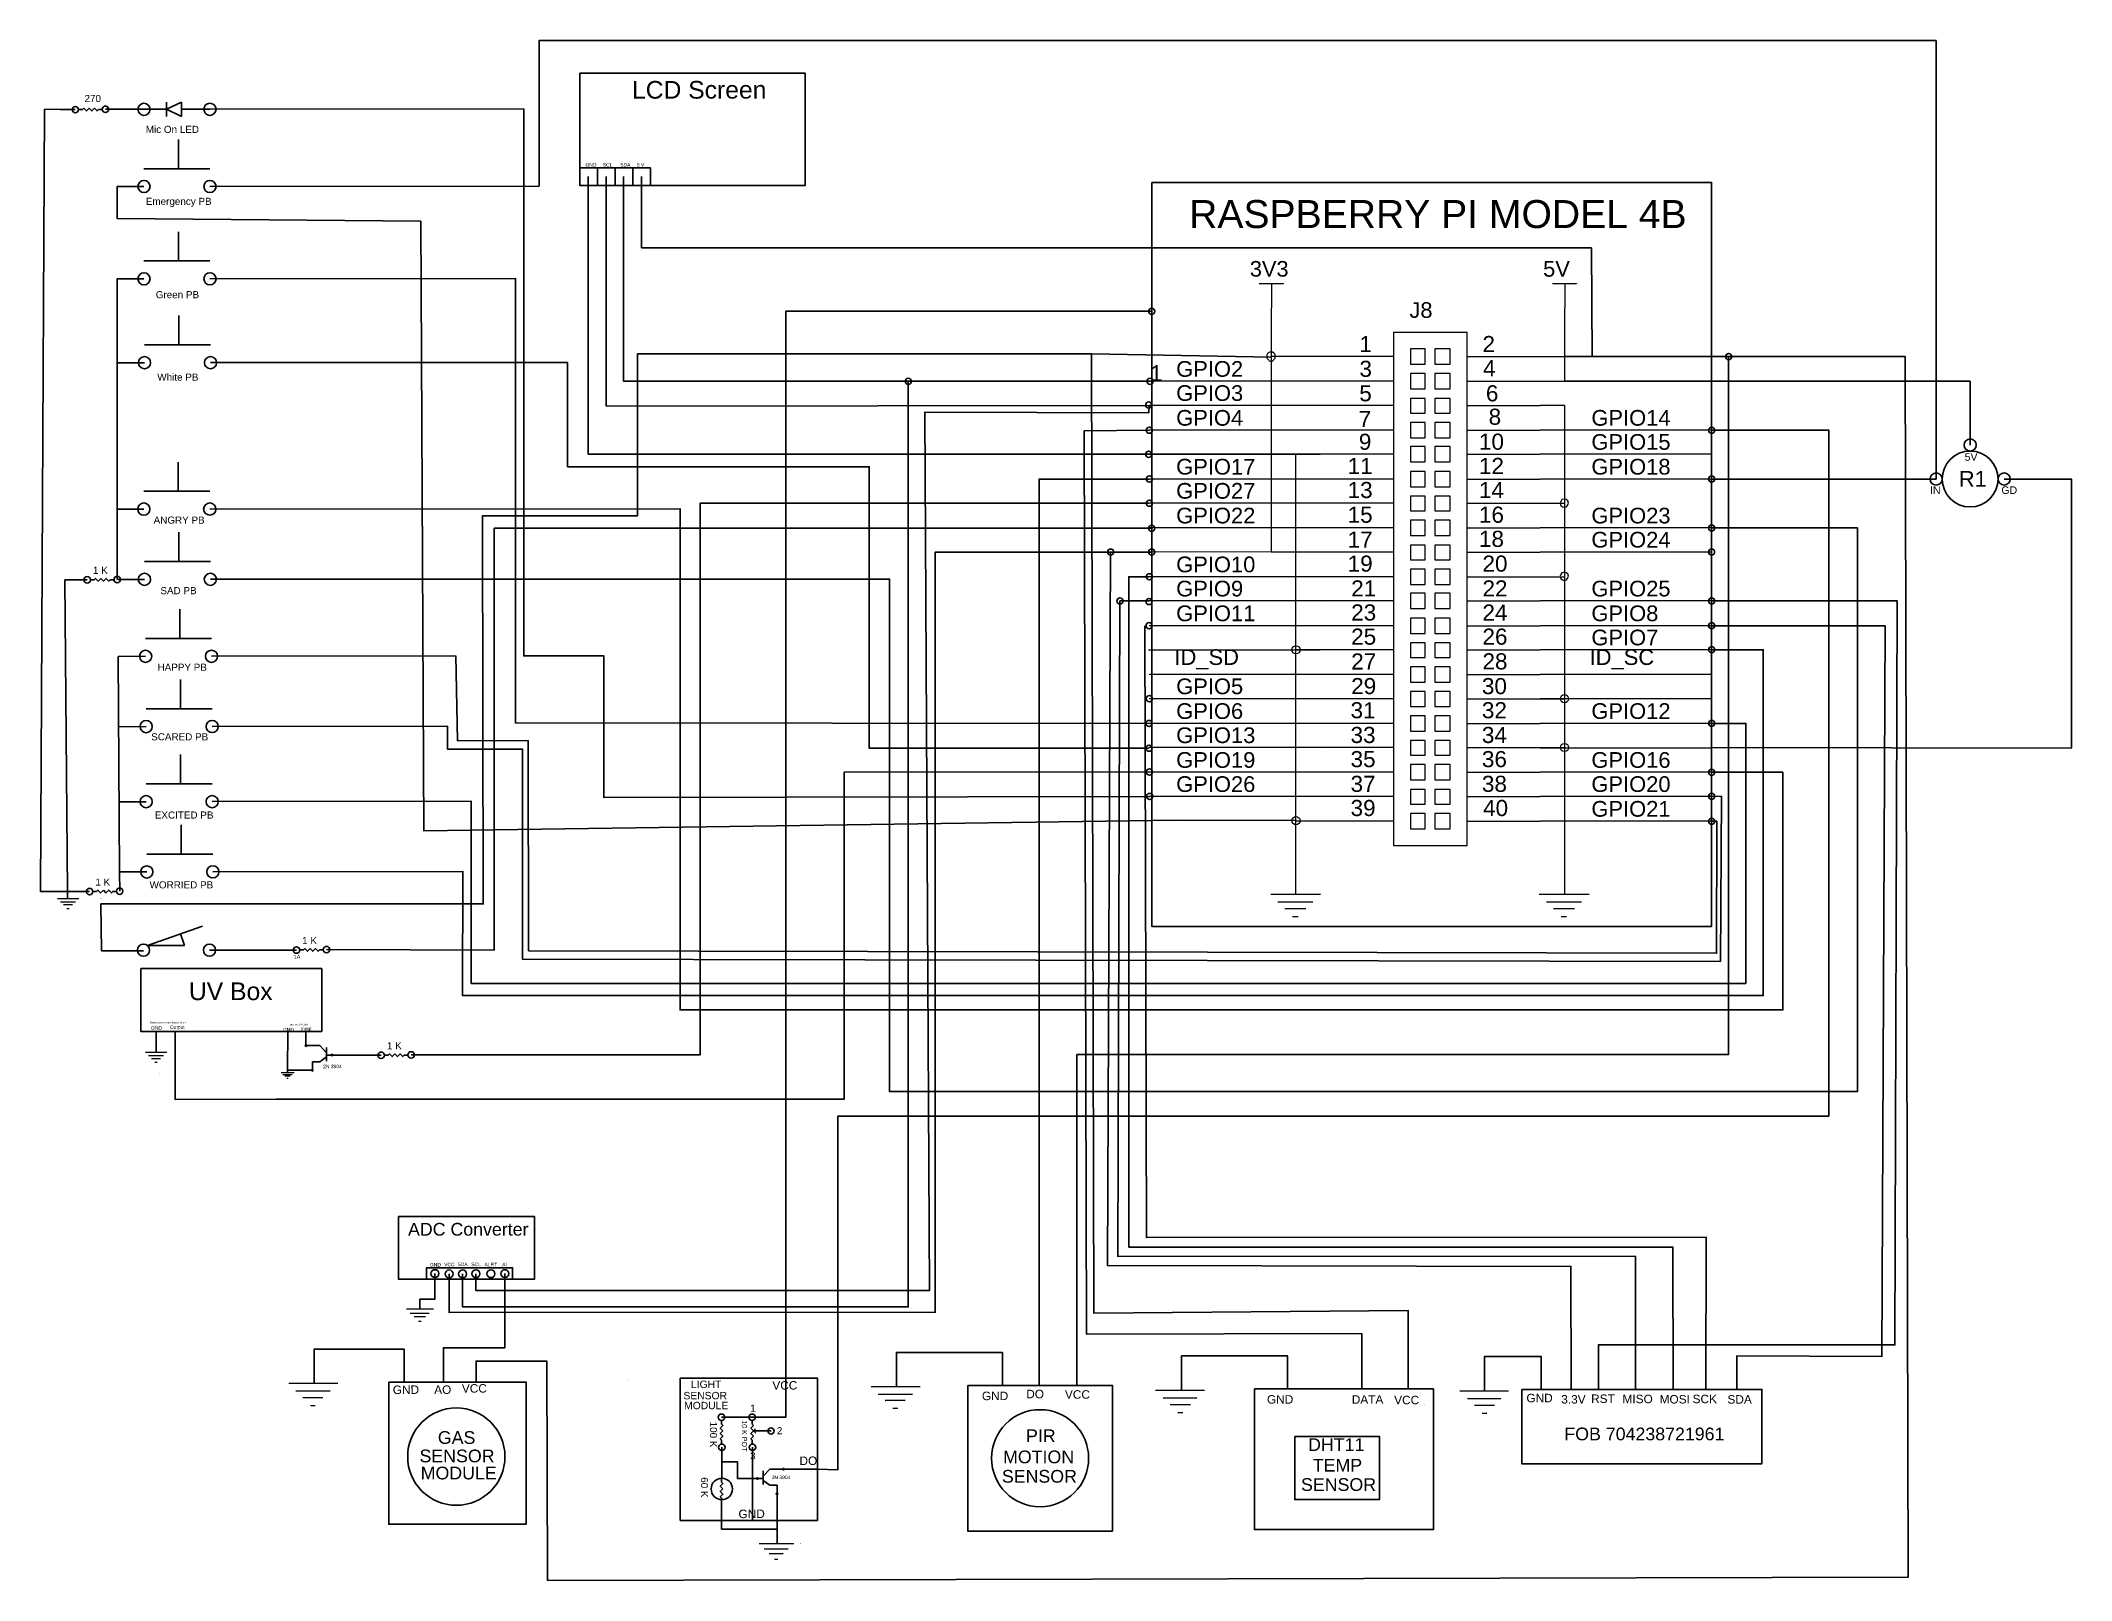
# Model space of a CAD drawing. Header units: millimetres. Extents: x 0.94 to 6.69, y 0.64 to 5.
import ezdxf

# ---------------------------------------------------------------- set-up
doc = ezdxf.new("R2010")
doc.units = ezdxf.units.MM
for name, color, linetype in [('Component', 10, 'Continuous'), ('PDF_Geometry', 7, 'Continuous'), ('PDF_Solid Fills', 7, 'Continuous'), ('PDF_Text', 7, 'Continuous'), ('Wire', 250, 'Continuous')]:
    doc.layers.add(name, color=color, linetype=linetype)
doc.styles.add('PDF F1', font='Arial.ttf')

msp = doc.modelspace()

# ---------------------------------------------------------------- texts
at = {"layer": 'PDF_Text', "style": 'PDF F1'}
for s, insert, char_height, width, attachment_point in [('270', (1.065, 4.8315), 0.02, 0.119714, 4), ('GND', (2.4828, 4.6439), 0.01, 0.027618, 4), ('SCL', (2.5319, 4.6439), 0.01, 0.027618, 4), ('SDA ', (2.5812, 4.6439), 0.01, 0.027618, 4), ('5 V', (2.6283, 4.6439), 0.01, 0.027618, 4), ('ANGRY PB', (1.2606, 3.6383), 0.02, 0.164862, 4), ('1 K', (1.0889, 3.4962), 0.02, 0.119714, 4), ('SAD PB', (1.2798, 3.4385), 0.02, 0.119714, 4), ('HAPPY PB', (1.2717, 3.222), 0.02, 0.168641, 4), ('SCARED PB', (1.2537, 3.025), 0.02, 0.174356, 4), ('EXCITED PB', (1.2639, 2.8036), 0.02, 0.173629, 4), ('1 K', (1.0958, 2.614), 0.02, 0.119714, 4), ('WORRIED PB', (1.2492, 2.6059), 0.02, 0.191684, 4), ('1 K', (1.6809, 2.4487), 0.02, 0.119714, 4), ('1A', (1.6567, 2.4024), 0.01128, 0.067517, 4), ('Output', (1.3066, 2.2021), 0.01, 0.027618, 4), ('Input', (1.6765, 2.1973), 0.01, 0.027618, 4), ('1 K', (1.9209, 2.1507), 0.02, 0.119714, 4), ('2N 3904', (1.7403, 2.0922), 0.01, 0.054046, 4), ('VCC', (2.0828, 1.5315), 0.01, 0.028465, 4), ('1', (2.9489, 1.1252), 0.02, 0.119714, 4), ('2', (3.0244, 1.0612), 0.02, 0.119714, 4), ('3', (2.9486, 0.99), 0.02, 0.119714, 4), ('2N 3904', (3.0625, 0.9292), 0.01, 0.054046, 6)]:
    msp.add_mtext(s, dxfattribs=dict(at, insert=insert, char_height=char_height, width=width, attachment_point=attachment_point))
at = {"layer": 'PDF_Text', "attachment_point": 4, "style": 'PDF F1'}
for s, insert, char_height, rotation in [('LCD Screen', (2.6144, 4.8558), 0.05, 0.03), ('GND', (1.9374, 1.1768), 0.024, 0.30744), ('AO', (2.0546, 1.1771), 0.024, 0.30744), ('VCC', (2.1329, 1.1806), 0.024, 0.30744), ('VCC ', (3.0116, 1.1892), 0.024, 0.30744), ('GND ', (2.9158, 0.8256), 0.024, 0.30744)]:
    msp.add_mtext(s, dxfattribs=dict(at, insert=insert, char_height=char_height, rotation=rotation))
for s, insert, char_height in [('Mic On LED', (1.2384, 4.7441), 0.02), ('Emergency PB', (1.2384, 4.5375), 0.02), ('RASPBERRY PI MODEL 4B', (4.1913, 4.504), 0.079201), ('3V3', (4.363, 4.3492), 0.04414), ('5V', (5.193, 4.3492), 0.0444), ('Green PB', (1.2666, 4.2762), 0.02), ('1', (4.6731, 4.1367), 0.0456), ('2', (5.0214, 4.1367), 0.0456), ('GPIO2', (4.1546, 4.0659), 0.0444), ('3', (4.6733, 4.0663), 0.0456), ('4', (5.0231, 4.0684), 0.0456), ('White PB', (1.271, 4.0428), 0.02), ('1', (4.0809, 4.0542), 0.0456), ('GPIO3', (4.1546, 3.9976), 0.0444), ('5', (4.6728, 3.9971), 0.0456), ('6', (5.0311, 3.997), 0.0456), ('GPIO4', (4.1546, 3.9275), 0.0444), ('7', (4.671, 3.9244), 0.0456), ('8', (5.0389, 3.9306), 0.0456), ('GPIO14', (5.3296, 3.9275), 0.0444), ('9', (4.6716, 3.8598), 0.0456), ('10', (5.0114, 3.86), 0.0456), ('GPIO15', (5.3296, 3.8592), 0.0444), ('GPIO17', (4.1546, 3.7892), 0.0444), ('11', (4.6398, 3.7917), 0.0456), ('12', (5.0114, 3.7917), 0.0456), ('GPIO18', (5.3296, 3.7892), 0.0444), ('5V', (6.386, 3.8169), 0.02135), ('GPIO27', (4.1546, 3.7209), 0.0444), ('13', (4.6398, 3.7233), 0.0456), ('14', (5.0114, 3.7233), 0.0456), ('R1', (6.3696, 3.7552), 0.0444), ('IN', (6.2881, 3.723), 0.02135), ('GD', (6.4899, 3.723), 0.02135), ('GPIO22', (4.1546, 3.6509), 0.0444), ('15', (4.6398, 3.6534), 0.0456), ('16', (5.0114, 3.6534), 0.0456), ('GPIO23', (5.3296, 3.6509), 0.0444), ('17', (4.6398, 3.5833), 0.0456), ('18', (5.0114, 3.585), 0.0456), ('GPIO24', (5.3296, 3.5826), 0.0444), ('GPIO10', (4.1546, 3.5126), 0.0444), ('19', (4.6398, 3.515), 0.0456), ('20', (5.0214, 3.515), 0.0456), ('GPIO9', (4.1546, 3.4442), 0.0444), ('21', (4.6498, 3.445), 0.0456), ('22', (5.0214, 3.445), 0.0456), ('GPIO25', (5.3296, 3.4442), 0.0444), ('GPIO11', (4.1546, 3.3742), 0.0444), ('23', (4.6498, 3.3767), 0.0456), ('24', (5.0214, 3.3767), 0.0456), ('GPIO8', (5.3296, 3.3742), 0.0444), ('25', (4.6498, 3.3083), 0.0456), ('26', (5.0214, 3.3083), 0.0456), ('GPIO7', (5.3296, 3.3059), 0.0444), ('ID_SD', (4.1496, 3.2442), 0.0444), ('27', (4.6498, 3.2383), 0.0456), ('28', (5.0214, 3.2383), 0.0456), ('ID_SC', (5.3246, 3.2442), 0.0444), ('GPIO5', (4.1546, 3.1676), 0.0444), ('29', (4.6498, 3.1683), 0.0456), ('30', (5.0198, 3.1683), 0.0456), ('GPIO6', (4.1546, 3.0976), 0.0444), ('31', (4.6481, 3.1), 0.0456), ('32', (5.0198, 3.1), 0.0456), ('GPIO12', (5.3296, 3.0976), 0.0444), ('GPIO13', (4.1546, 3.0292), 0.0444), ('33', (4.6481, 3.03), 0.0456), ('34', (5.0198, 3.03), 0.0456), ('GPIO19', (4.1546, 2.9592), 0.0444), ('35', (4.6481, 2.9617), 0.0456), ('36', (5.0198, 2.9617), 0.0456), ('GPIO16', (5.3296, 2.9592), 0.0444), ('GPIO26', (4.1546, 2.8909), 0.0444), ('37', (4.6481, 2.8917), 0.0456), ('38', (5.0198, 2.8917), 0.0456), ('GPIO20', (5.3296, 2.8909), 0.0444), ('39', (4.6481, 2.8233), 0.0456), ('40', (5.0231, 2.8233), 0.0456), ('GPIO21', (5.3296, 2.8209), 0.0444), ('Sends signal when charger is on', (1.2498, 2.2161), 0.005), ('GND', (1.2531, 2.2015), 0.01), ('GND', (1.6265, 2.1961), 0.01), ('Turns on UV Light', (1.6407, 2.2104), 0.005), ('ADC Converter', (1.9806, 1.6311), 0.035999), ('GND', (2.0425, 1.5308), 0.01), ('SDA', (2.1206, 1.5319), 0.01), ('SCL', (2.1595, 1.5319), 0.01), ('ALRT', (2.197, 1.5315), 0.01), ('AI', (2.2472, 1.5315), 0.01), ('SENSOR', (2.7601, 1.1605), 0.0209), ('LIGHT', (2.7814, 1.1924), 0.0209), ('GND ', (3.6048, 1.1596), 0.024), ('DO ', (3.7302, 1.1649), 0.024), ('VCC ', (3.8397, 1.1636), 0.024), ('GND', (4.4115, 1.1496), 0.024), ('DATA', (4.6515, 1.1496), 0.024), ('VCC', (4.7715, 1.1479), 0.024), ('GND', (5.1458, 1.1535), 0.024), ('3.3V', (5.2444, 1.1498), 0.024), ('RST', (5.3289, 1.1516), 0.024), ('MISO', (5.4177, 1.1509), 0.024), ('MOSI', (5.5228, 1.1501), 0.024), ('SCK', (5.6161, 1.1509), 0.024), ('SDA', (5.7148, 1.1497), 0.024), ('MODULE', (2.762, 1.1324), 0.0209), ('GAS', (2.065, 1.0417), 0.036), ('PIR', (3.7296, 1.0469), 0.036), ('DHT11', (4.5279, 1.0219), 0.036), ('FOB 704238721961', (5.2532, 1.0518), 0.035999), ('SENSOR', (2.0131, 0.9895), 0.036), ('MOTION', (3.6646, 0.9869), 0.036), ('TEMP', (4.5412, 0.9636), 0.036), ('MODULE', (2.0164, 0.9412), 0.036), ('SENSOR', (3.6613, 0.9319), 0.036), ('SENSOR', (4.5079, 0.9086), 0.036)]:
    msp.add_mtext(s, dxfattribs=dict(at, insert=insert, char_height=char_height))
at = {"layer": 'PDF_Text', "color": 176, "true_color": 0x00007f, "insert": (4.8146, 4.2326), "char_height": 0.0444, "attachment_point": 4, "style": 'PDF F1'}
msp.add_mtext('J8', dxfattribs=at)
at = {"layer": 'PDF_Text', "attachment_point": 4, "style": 'PDF F1'}
for s, insert, char_height, width, rotation in [('UV Box', (1.3605, 2.3045), 0.05, 0.403996, 0.03), ('100 K', (2.8448, 1.0869), 0.02, 0.119714, 270), ('10 K POT', (2.9325, 1.0909), 0.01436, 0.108331, 270), ('DO ', (3.0885, 0.9759), 0.024, 0.070938, 0.30744), ('60 K', (2.8194, 0.9296), 0.02, 0.119714, 270)]:
    msp.add_mtext(s, dxfattribs=dict(at, insert=insert, char_height=char_height, width=width, rotation=rotation))

# ---------------------------------------------------------------- linework, layer by layer
at = {"layer": 'Component'}
for p, q in [((1.2333, 4.801), (1.2966, 4.801)), ((1.2966, 4.801), (1.2966, 4.821)), ((1.2966, 4.821), (1.2966, 4.781)), ((1.2966, 4.801), (1.3398, 4.821)), ((1.3398, 4.781), (1.2966, 4.801)), ((1.3398, 4.821), (1.3398, 4.781)), ((1.42, 4.8011), (1.3398, 4.8011)), ((1.3306, 4.633), (1.3306, 4.7158)), ((1.2333, 4.633), (1.42, 4.633)), ((2.5168, 4.5858), (2.5168, 4.6358)), ((2.5668, 4.5858), (2.5668, 4.6358)), ((2.6668, 4.6358), (2.6168, 4.6358)), ((2.6168, 4.6358), (2.6168, 4.5858)), ((2.5668, 4.5858), (2.5168, 4.5858)), ((2.6668, 4.5858), (2.5668, 4.5858)), ((1.3306, 4.3717), (1.3306, 4.4545)), ((1.2333, 4.3717), (1.42, 4.3717)), ((1.3323, 4.1343), (1.3323, 4.2171)), ((1.235, 4.1343), (1.4217, 4.1343)), ((1.33, 3.72), (1.33, 3.8028)), ((1.2328, 3.72), (1.4194, 3.72)), ((1.3317, 3.5211), (1.3317, 3.6039)), ((1.2345, 3.5211), (1.4211, 3.5211)), ((1.3352, 3.3033), (1.3352, 3.3861)), ((1.2379, 3.3033), (1.4246, 3.3033)), ((1.3369, 3.1044), (1.3369, 3.1872)), ((1.2396, 3.1044), (1.4263, 3.1044)), ((1.3369, 2.8919), (1.3369, 2.9746)), ((1.2396, 2.8919), (1.4263, 2.8919)), ((1.3386, 2.693), (1.3386, 2.7758)), ((1.2413, 2.693), (1.428, 2.693)), ((1.2432, 2.4341), (1.399, 2.4895)), ((1.2432, 2.4341), (1.348, 2.4341)), ((1.348, 2.4341), (1.3362, 2.4672)), ((1.6917, 2.151), (1.7307, 2.1511)), ((1.7307, 2.1511), (1.7494, 2.1311)), ((1.7494, 2.1311), (1.7494, 2.1461)), ((1.7494, 2.1311), (1.7494, 2.1074)), ((1.7307, 2.1055), (1.7101, 2.1055)), ((1.7101, 2.1055), (1.7101, 2.0812)), ((1.7494, 2.1193), (1.7307, 2.1055)), ((1.7494, 2.1245), (1.7494, 2.1245)), ((1.7494, 2.1245), (1.7654, 2.1245)), ((2.9583, 1.0605), (2.9644, 1.0666)), ((2.9583, 1.0605), (3.0082, 1.0605)), ((2.9583, 1.0605), (2.9645, 1.0544)), ((2.9856, 0.9259), (2.9696, 0.9259)), ((3.0044, 0.9524), (2.9856, 0.9324)), ((2.9856, 0.9324), (2.9856, 0.9474)), ((2.9856, 0.9324), (2.9856, 0.9087)), ((2.9856, 0.9259), (2.9856, 0.9259)), ((2.9856, 0.9206), (3.0044, 0.9069)), ((3.0433, 0.9523), (3.0044, 0.9524)), ((3.0433, 0.9523), (3.1395, 0.9523)), ((3.0044, 0.9069), (3.0249, 0.9069)), ((3.0249, 0.9069), (3.0249, 0.8826)), ((3.0249, 0.8826), (3.0249, 0.8073))]:
    msp.add_line(p, q, dxfattribs=at)
for points in [[(2.4668, 4.903), (3.1047, 4.903), (3.1047, 4.5858), (2.4668, 4.5858)], [(4.0856, 4.594), (5.6697, 4.594), (5.6697, 2.4883), (4.0856, 2.4883)], [(1.2248, 2.369), (1.7362, 2.369), (1.7362, 2.1909), (1.2248, 2.1909)], [(1.9539, 1.6674), (2.3385, 1.6674), (2.3385, 1.4901), (1.9539, 1.4901)], [(2.033, 1.4901), (2.2766, 1.4902), (2.2766, 1.5226), (2.033, 1.5225)], [(2.7509, 1.2096), (3.1395, 1.2096), (3.1395, 0.8073), (2.7509, 0.8073)], [(1.926, 1.1989), (2.3146, 1.1989), (2.3146, 0.7966), (1.926, 0.7966)], [(3.5647, 1.1896), (3.9741, 1.1896), (3.9741, 0.7772), (3.5647, 0.7772)], [(4.3759, 1.1796), (4.8828, 1.1796), (4.8828, 0.7812), (4.3759, 0.7812)], [(5.1327, 1.1783), (5.8124, 1.178), (5.8124, 0.9676), (5.1327, 0.9679)], [(4.4902, 1.0451), (4.7297, 1.0451), (4.7297, 0.8665), (4.4902, 0.8665)]]:
    msp.add_lwpolyline(points, close=True, dxfattribs=at)
for points in [[(1.0482, 4.8003), (1.0589, 4.8003), (1.0627, 4.8041), (1.0703, 4.7965), (1.0778, 4.8041)], [(1.0778, 4.8041), (1.0854, 4.7965), (1.093, 4.8041), (1.1005, 4.7965), (1.1043, 4.8003), (1.1097, 4.8003), (1.115, 4.8003)], [(2.4668, 4.5858), (2.4668, 4.6358)], [(2.4668, 4.6358), (2.6668, 4.6358)], [(2.6668, 4.6358), (2.6668, 4.5858)], [(1.0818, 3.4695), (1.0925, 3.4695), (1.0962, 3.4733), (1.1038, 3.4658), (1.1114, 3.4733)], [(1.1114, 3.4733), (1.1189, 3.4658), (1.1265, 3.4733), (1.1341, 3.4658), (1.1379, 3.4695), (1.1432, 3.4695), (1.1486, 3.4695)], [(1.0886, 2.5873), (1.0993, 2.5873), (1.1031, 2.5911), (1.1107, 2.5835), (1.1183, 2.5911)], [(1.1183, 2.5911), (1.1258, 2.5835), (1.1334, 2.5911), (1.141, 2.5835), (1.1447, 2.5873), (1.1501, 2.5873), (1.1554, 2.5873)], [(1.6738, 2.422), (1.6845, 2.422), (1.6883, 2.4258), (1.6958, 2.4182), (1.7034, 2.4258)], [(1.7034, 2.4258), (1.711, 2.4182), (1.7185, 2.4258), (1.7261, 2.4182), (1.7299, 2.422), (1.7352, 2.422), (1.7406, 2.422)], [(1.9138, 2.124), (1.9245, 2.124), (1.9283, 2.1278), (1.9358, 2.1202), (1.9434, 2.1278)], [(1.9434, 2.1278), (1.951, 2.1202), (1.9585, 2.1278), (1.9661, 2.1202), (1.9699, 2.124), (1.9752, 2.124), (1.9806, 2.124)], [(2.9542, 1.0993), (3.0497, 1.0993), (3.0497, 1.2096)], [(2.8676, 1.0993), (2.9542, 1.0993)], [(2.868, 1.0902), (2.868, 1.0795), (2.8717, 1.0757), (2.8642, 1.0681), (2.8717, 1.0605)], [(2.8717, 1.0605), (2.8642, 1.053), (2.8717, 1.0454), (2.8642, 1.0378), (2.868, 1.0341), (2.868, 1.0287), (2.868, 1.0234)], [(2.9546, 1.0902), (2.9546, 1.0795), (2.9583, 1.0757), (2.9508, 1.0681), (2.9583, 1.0605)], [(2.9583, 1.0605), (2.9508, 1.053), (2.9583, 1.0454), (2.9508, 1.0378), (2.9546, 1.0341), (2.9546, 1.0287), (2.9546, 1.0234)], [(2.8687, 1.0143), (2.8687, 0.9267)], [(2.9553, 1.0143), (2.9553, 0.8073)], [(2.868, 0.9267), (2.868, 0.916), (2.8717, 0.9122), (2.8642, 0.9046), (2.8717, 0.8971)], [(2.9696, 0.9259), (2.9132, 0.9259), (2.9132, 0.9727), (2.8687, 0.9727)], [(2.8717, 0.8971), (2.8642, 0.8895), (2.8717, 0.8819), (2.8642, 0.8744), (2.868, 0.8706), (2.868, 0.8662)], [(2.868, 0.8662), (2.868, 0.8073)]]:
    msp.add_lwpolyline(points, dxfattribs=at)
for centre, radius in [((1.039, 4.8), 0.00919), ((1.1241, 4.801), 0.00919), ((1.2333, 4.801), 0.0172), ((1.42, 4.8011), 0.0172), ((1.2333, 4.5826), 0.0172), ((1.42, 4.5827), 0.0172), ((1.2333, 4.3213), 0.0172), ((1.42, 4.3214), 0.0172), ((1.235, 4.0839), 0.0172), ((1.4217, 4.084), 0.0172), ((6.4015, 3.8509), 0.0172), ((6.4015, 3.7547), 0.0791), ((6.3052, 3.7546), 0.0172), ((6.4977, 3.7547), 0.0172), ((1.2328, 3.6696), 0.0172), ((1.4194, 3.6697), 0.0172), ((1.0726, 3.4692), 0.00919), ((1.1577, 3.4703), 0.00919), ((1.2345, 3.4707), 0.0172), ((1.4211, 3.4708), 0.0172), ((1.2379, 3.2529), 0.0172), ((1.4246, 3.253), 0.0172), ((1.2396, 3.054), 0.0172), ((1.4263, 3.0541), 0.0172), ((1.2396, 2.8415), 0.0172), ((1.4263, 2.8416), 0.0172), ((1.2413, 2.6426), 0.0172), ((1.428, 2.6427), 0.0172), ((1.0795, 2.587), 0.00919), ((1.1645, 2.588), 0.00919), ((1.232, 2.4211), 0.0172), ((1.4187, 2.4212), 0.0172), ((1.6646, 2.4216), 0.00919), ((1.7497, 2.4227), 0.00919), ((1.6917, 2.151), 0.00219), ((1.7654, 2.1245), 0.00219), ((1.9046, 2.1237), 0.00919), ((1.9897, 2.1247), 0.00919), ((1.7101, 2.0813), 0.00219), ((2.0566, 1.5058), 0.0112), ((2.097, 1.5051), 0.0112), ((2.1351, 1.5049), 0.0112), ((2.1728, 1.5056), 0.0112), ((2.2151, 1.5056), 0.0112), ((2.2546, 1.5058), 0.0112), ((2.1173, 0.9879), 0.1377), ((2.8676, 1.0993), 0.00919), ((2.9542, 1.0993), 0.00919), ((3.7694, 0.9834), 0.1374), ((3.0082, 1.0605), 0.0087), ((2.8687, 1.0143), 0.00919), ((2.9553, 1.0143), 0.00919), ((2.8687, 0.8964), 0.0302), ((2.9696, 0.9259), 0.00219), ((3.0433, 0.9523), 0.00219), ((3.0249, 0.8826), 0.00219)]:
    msp.add_circle(centre, radius, dxfattribs=at)
at = {"layer": 'PDF_Geometry', "lineweight": 20}
for points in [[(4.3897, 4.3079), (4.458, 4.3079)], [(4.4247, 4.3079), (4.4247, 4.2396)], [(5.2197, 4.3079), (5.288, 4.3079)], [(5.2547, 4.3079), (5.2547, 4.2396)], [(4.7697, 4.1013), (4.563, 4.1013)], [(4.978, 4.1013), (5.1847, 4.1013)], [(4.7697, 4.0313), (4.563, 4.0313)], [(4.978, 4.0313), (5.1847, 4.0313)], [(4.7697, 3.9629), (4.563, 3.9629)], [(4.978, 3.9629), (5.1847, 3.9629)], [(4.7697, 3.8929), (4.563, 3.8929)], [(4.978, 3.8929), (5.1847, 3.8929)], [(4.7697, 3.8246), (4.563, 3.8246)], [(4.978, 3.8246), (5.1847, 3.8246)], [(4.7697, 3.7546), (4.563, 3.7546)], [(4.978, 3.7546), (5.1847, 3.7546)], [(4.7697, 3.6863), (4.563, 3.6863)], [(4.978, 3.6863), (5.1847, 3.6863)], [(4.7697, 3.6163), (4.563, 3.6163)], [(4.978, 3.6163), (5.1847, 3.6163)], [(4.7697, 3.5479), (4.563, 3.5479)], [(4.978, 3.5479), (5.1847, 3.5479)], [(4.7697, 3.4779), (4.563, 3.4779)], [(4.978, 3.4779), (5.1847, 3.4779)], [(4.7697, 3.4096), (4.563, 3.4096)], [(4.978, 3.4096), (5.1847, 3.4096)], [(4.7697, 3.3396), (4.563, 3.3396)], [(4.978, 3.3396), (5.1847, 3.3396)], [(4.7697, 3.2713), (4.563, 3.2713)], [(4.978, 3.2713), (5.1847, 3.2713)], [(4.7697, 3.2013), (4.563, 3.2013)], [(4.978, 3.2013), (5.1847, 3.2013)], [(4.7697, 3.1329), (4.563, 3.1329)], [(4.978, 3.1329), (5.1847, 3.1329)], [(4.7697, 3.0629), (4.563, 3.0629)], [(4.978, 3.0629), (5.1847, 3.0629)], [(4.7697, 2.9946), (4.563, 2.9946)], [(4.978, 2.9946), (5.1847, 2.9946)], [(4.7697, 2.9246), (4.563, 2.9246)], [(4.978, 2.9246), (5.1847, 2.9246)], [(4.7697, 2.8563), (4.563, 2.8563)], [(4.978, 2.8563), (5.1847, 2.8563)], [(4.7697, 2.7863), (4.563, 2.7863)], [(4.978, 2.7863), (5.1847, 2.7863)], [(0.9882, 2.5675), (1.0491, 2.5675)], [(0.997, 2.5579), (1.0396, 2.5579)], [(1.0308, 2.5491), (1.0058, 2.5491)], [(1.0154, 2.5396), (1.0212, 2.5396)], [(4.4222, 2.5796), (4.5605, 2.5796)], [(4.4422, 2.5579), (4.5389, 2.5579)], [(4.5189, 2.5379), (4.4622, 2.5379)], [(5.1822, 2.5796), (5.3205, 2.5796)], [(5.2022, 2.5579), (5.2989, 2.5579)], [(5.2789, 2.5379), (5.2222, 2.5379)], [(4.4839, 2.5163), (4.4972, 2.5163)], [(5.2439, 2.5163), (5.2572, 2.5163)], [(1.2373, 2.1324), (1.2982, 2.1324)], [(1.2461, 2.1229), (1.2886, 2.1229)], [(1.2798, 2.1141), (1.2549, 2.1141)], [(1.2644, 2.1046), (1.2703, 2.1046)], [(1.6214, 2.0755), (1.658, 2.0755)], [(1.6267, 2.0697), (1.6523, 2.0697)], [(1.647, 2.0644), (1.632, 2.0644)], [(1.6377, 2.0587), (1.6412, 2.0587)], [(1.9759, 1.4064), (2.0529, 1.4064)], [(1.987, 1.3943), (2.0408, 1.3943)], [(2.0297, 1.3832), (1.9982, 1.3832)], [(2.0102, 1.3711), (2.0176, 1.3711)], [(1.6431, 1.1955), (1.7815, 1.1955)], [(1.6631, 1.1739), (1.7598, 1.1739)], [(1.7398, 1.1539), (1.6831, 1.1539)], [(3.2914, 1.1863), (3.4297, 1.1863)], [(3.3114, 1.1646), (3.408, 1.1646)], [(4.0964, 1.1763), (4.2347, 1.1763)], [(4.118, 1.1546), (4.213, 1.1546)], [(4.9571, 1.1742), (5.0954, 1.1742)], [(4.9787, 1.1525), (5.0737, 1.1525)], [(1.7048, 1.1322), (1.7181, 1.1322)], [(3.388, 1.1463), (3.3314, 1.1463)], [(3.353, 1.1246), (3.3664, 1.1246)], [(4.1947, 1.1346), (4.138, 1.1346)], [(4.1597, 1.1129), (4.173, 1.1129)], [(5.0554, 1.1325), (4.9987, 1.1325)], [(5.0204, 1.1108), (5.0337, 1.1108)], [(2.974, 0.7423), (3.0723, 0.7423)], [(2.9882, 0.7269), (3.0569, 0.7269)], [(3.0427, 0.7127), (3.0024, 0.7127)], [(3.0178, 0.6973), (3.0273, 0.6973)]]:
    msp.add_lwpolyline(points, dxfattribs=at)
at = {"layer": 'PDF_Geometry', "color": 236, "lineweight": 20, "true_color": 0x7f003f}
for points in [[(4.563, 3.5479), (4.4247, 3.5479), (4.4247, 4.1013), (4.4247, 4.2396)], [(5.1847, 4.1013), (5.2547, 4.1013), (5.2547, 4.2396)], [(4.563, 4.1013), (4.4247, 4.1013)], [(5.1847, 4.0313), (5.2547, 4.0313), (5.2547, 4.1013)], [(4.563, 4.0313), (4.078, 4.0313)], [(4.563, 3.9629), (4.078, 3.9629)], [(5.1847, 3.6863), (5.2547, 3.6863), (5.2547, 3.9629), (5.1847, 3.9629)], [(4.563, 3.8929), (4.078, 3.8929)], [(5.6697, 3.8929), (5.1847, 3.8929)], [(4.5614, 3.8246), (4.0764, 3.8246)], [(4.563, 3.2713), (4.493, 3.2713), (4.493, 3.8246), (4.563, 3.8246)], [(5.6697, 3.8246), (5.1847, 3.8246)], [(4.563, 3.7546), (4.078, 3.7546)], [(5.6697, 3.7546), (5.1847, 3.7546)], [(4.563, 3.6863), (4.078, 3.6863)], [(5.1847, 3.4779), (5.2547, 3.4779), (5.2547, 3.6863)], [(4.563, 3.6163), (4.078, 3.6163)], [(5.6697, 3.6163), (5.1847, 3.6163)], [(4.5614, 3.5479), (4.078, 3.549)], [(5.6697, 3.5479), (5.1847, 3.5479)], [(4.563, 3.4779), (4.078, 3.4779)], [(5.1847, 3.1329), (5.2547, 3.1329), (5.2547, 3.4779)], [(4.563, 3.4096), (4.078, 3.4096)], [(5.6697, 3.4096), (5.1847, 3.4096)], [(4.563, 3.3396), (4.078, 3.3396)], [(5.6697, 3.3396), (5.1847, 3.3396)], [(4.5614, 3.2704), (4.0764, 3.2704)], [(4.563, 2.7863), (4.493, 2.7863), (4.493, 3.2713)], [(5.6697, 3.2713), (5.1847, 3.2713)], [(4.563, 3.2013), (4.078, 3.2013)], [(5.6697, 3.2013), (5.1847, 3.2013)], [(4.563, 3.1329), (4.078, 3.1329)], [(5.1847, 2.9946), (5.2547, 2.9946), (5.2547, 3.1329)], [(5.6697, 3.1329), (5.1847, 3.1329)], [(4.563, 3.0629), (4.078, 3.0629)], [(5.6697, 3.0629), (5.1847, 3.0629)], [(4.563, 2.9946), (4.078, 2.9946)], [(5.6697, 2.9929), (5.1847, 2.9929)], [(5.2547, 2.5796), (5.2547, 2.9946)], [(4.563, 2.9246), (4.078, 2.9246)], [(5.6697, 2.9246), (5.1847, 2.9246)], [(4.563, 2.8563), (4.078, 2.8563)], [(5.6697, 2.8563), (5.1847, 2.8563)], [(4.493, 2.5796), (4.493, 2.7863)], [(5.6697, 2.7863), (5.1847, 2.7863)]]:
    msp.add_lwpolyline(points, dxfattribs=at)
at = {"layer": 'PDF_Geometry', "lineweight": 20}
for points in [[(4.978, 4.1696), (4.7697, 4.1696), (4.7697, 2.7179), (4.978, 2.7179)], [(4.8597, 4.1229), (4.818, 4.1229), (4.818, 4.0796), (4.8597, 4.0796)], [(4.9297, 4.1229), (4.8864, 4.1229), (4.8864, 4.0796), (4.9297, 4.0796)], [(4.8597, 4.0529), (4.818, 4.0529), (4.818, 4.0096), (4.8597, 4.0096)], [(4.9297, 4.0529), (4.8864, 4.0529), (4.8864, 4.0096), (4.9297, 4.0096)], [(4.8597, 3.9829), (4.818, 3.9829), (4.818, 3.9413), (4.8597, 3.9413)], [(4.9297, 3.9829), (4.8864, 3.9829), (4.8864, 3.9413), (4.9297, 3.9413)], [(4.8597, 3.9146), (4.818, 3.9146), (4.818, 3.8713), (4.8597, 3.8713)], [(4.9297, 3.9146), (4.8864, 3.9146), (4.8864, 3.8713), (4.9297, 3.8713)], [(4.8597, 3.8463), (4.818, 3.8463), (4.818, 3.8029), (4.8597, 3.8029)], [(4.9297, 3.8463), (4.8864, 3.8463), (4.8864, 3.8029), (4.9297, 3.8029)], [(4.8597, 3.7763), (4.818, 3.7763), (4.818, 3.7329), (4.8597, 3.7329)], [(4.9297, 3.7763), (4.8864, 3.7763), (4.8864, 3.7329), (4.9297, 3.7329)], [(4.8597, 3.7063), (4.818, 3.7063), (4.818, 3.6646), (4.8597, 3.6646)], [(4.9297, 3.7063), (4.8864, 3.7063), (4.8864, 3.6646), (4.9297, 3.6646)], [(5.253, 3.6979), (5.2464, 3.6963), (5.243, 3.6913), (5.2414, 3.6863), (5.243, 3.6796), (5.248, 3.6763), (5.253, 3.6746), (5.2597, 3.6763), (5.263, 3.6813), (5.2647, 3.6863), (5.263, 3.6929), (5.258, 3.6963)], [(5.253, 3.6979), (5.2464, 3.6963), (5.243, 3.6913), (5.2414, 3.6863), (5.243, 3.6796), (5.248, 3.6763), (5.253, 3.6746), (5.2597, 3.6763), (5.263, 3.6813), (5.2647, 3.6863), (5.263, 3.6929), (5.258, 3.6963)], [(4.8597, 3.6379), (4.818, 3.6379), (4.818, 3.5946), (4.8597, 3.5946)], [(4.9297, 3.6379), (4.8864, 3.6379), (4.8864, 3.5946), (4.9297, 3.5946)], [(4.8597, 3.5679), (4.818, 3.5679), (4.818, 3.5263), (4.8597, 3.5263)], [(4.9297, 3.5679), (4.8864, 3.5679), (4.8864, 3.5263), (4.9297, 3.5263)], [(4.8597, 3.4996), (4.818, 3.4996), (4.818, 3.4563), (4.8597, 3.4563)], [(4.9297, 3.4996), (4.8864, 3.4996), (4.8864, 3.4563), (4.9297, 3.4563)], [(5.253, 3.4913), (5.2464, 3.4896), (5.243, 3.4846), (5.2414, 3.4796), (5.243, 3.4729), (5.248, 3.4696), (5.253, 3.4679), (5.2597, 3.4696), (5.263, 3.4746), (5.2647, 3.4796), (5.263, 3.4863), (5.258, 3.4896)], [(5.253, 3.4913), (5.2464, 3.4896), (5.243, 3.4846), (5.2414, 3.4796), (5.243, 3.4729), (5.248, 3.4696), (5.253, 3.4679), (5.2597, 3.4696), (5.263, 3.4746), (5.2647, 3.4796), (5.263, 3.4863), (5.258, 3.4896)], [(4.8597, 3.4313), (4.818, 3.4313), (4.818, 3.3879), (4.8597, 3.3879)], [(4.9297, 3.4313), (4.8864, 3.4313), (4.8864, 3.3879), (4.9297, 3.3879)], [(4.8597, 3.3613), (4.818, 3.3613), (4.818, 3.3179), (4.8597, 3.3179)], [(4.9297, 3.3613), (4.8864, 3.3613), (4.8864, 3.3179), (4.9297, 3.3179)], [(4.8597, 3.2913), (4.818, 3.2913), (4.818, 3.2496), (4.8597, 3.2496)], [(4.9297, 3.2913), (4.8864, 3.2913), (4.8864, 3.2496), (4.9297, 3.2496)], [(4.8597, 3.2229), (4.818, 3.2229), (4.818, 3.1796), (4.8597, 3.1796)], [(4.9297, 3.2229), (4.8864, 3.2229), (4.8864, 3.1796), (4.9297, 3.1796)], [(4.8597, 3.1529), (4.818, 3.1529), (4.818, 3.1113), (4.8597, 3.1113)], [(4.9297, 3.1529), (4.8864, 3.1529), (4.8864, 3.1113), (4.9297, 3.1113)], [(4.8597, 3.0846), (4.818, 3.0846), (4.818, 3.0413), (4.8597, 3.0413)], [(4.9297, 3.0846), (4.8864, 3.0846), (4.8864, 3.0413), (4.9297, 3.0413)], [(4.8597, 3.0146), (4.818, 3.0146), (4.818, 2.9729), (4.8597, 2.9729)], [(4.9297, 3.0146), (4.8864, 3.0146), (4.8864, 2.9729), (4.9297, 2.9729)], [(4.8597, 2.9463), (4.818, 2.9463), (4.818, 2.9029), (4.8597, 2.9029)], [(4.9297, 2.9463), (4.8864, 2.9463), (4.8864, 2.9029), (4.9297, 2.9029)], [(4.8597, 2.8763), (4.818, 2.8763), (4.818, 2.8346), (4.8597, 2.8346)], [(4.9297, 2.8763), (4.8864, 2.8763), (4.8864, 2.8346), (4.9297, 2.8346)], [(4.8597, 2.8079), (4.818, 2.8079), (4.818, 2.7646), (4.8597, 2.7646)], [(4.9297, 2.8079), (4.8864, 2.8079), (4.8864, 2.7646), (4.9297, 2.7646)]]:
    msp.add_lwpolyline(points, close=True, dxfattribs=at)
at = {"layer": 'PDF_Geometry', "lineweight": 25}
for points in [[(5.1847, 4.1013), (5.1847, 4.1013), (5.1847, 4.1013)], [(5.1847, 4.1013), (5.1847, 4.1013), (5.1847, 4.1013)], [(5.1847, 4.0996), (5.1847, 4.0996), (5.1847, 4.0996)], [(5.1847, 4.0996), (5.1847, 4.0996), (5.1847, 4.0996)], [(4.078, 4.0329), (4.078, 4.0329), (4.078, 4.0329)], [(4.078, 4.0313), (4.078, 4.0313), (4.078, 4.0313)], [(5.1847, 4.0329), (5.1847, 4.0329), (5.1847, 4.0329)], [(5.1847, 4.0329), (5.1847, 4.0329), (5.1847, 4.0329)], [(5.1847, 4.0313), (5.1847, 4.0313), (5.1847, 4.0313)], [(5.1847, 4.0313), (5.1847, 4.0313), (5.1847, 4.0313)], [(4.078, 3.9629), (4.078, 3.9629), (4.078, 3.9629)], [(4.078, 3.9613), (4.078, 3.9613), (4.078, 3.9613)], [(5.1847, 3.9629), (5.1847, 3.9629), (5.1847, 3.9629)], [(5.1847, 3.9629), (5.1847, 3.9629), (5.1847, 3.9629)], [(5.1847, 3.9613), (5.1847, 3.9613), (5.1847, 3.9613)], [(5.1847, 3.9613), (5.1847, 3.9613), (5.1847, 3.9613)], [(4.078, 3.8929), (4.078, 3.8929), (4.078, 3.8929)], [(5.1847, 3.8929), (5.1847, 3.8929), (5.1847, 3.8929)], [(5.1847, 3.8929), (5.1847, 3.8929), (5.1847, 3.8929)], [(4.493, 3.8246), (4.493, 3.8246), (4.493, 3.8246)], [(4.493, 3.8246), (4.493, 3.8246), (4.493, 3.8246)], [(4.493, 3.8229), (4.493, 3.8229), (4.493, 3.8229)], [(4.493, 3.8229), (4.493, 3.8229), (4.493, 3.8229)], [(5.1847, 3.8246), (5.1847, 3.8246), (5.1847, 3.8246)], [(5.1847, 3.8246), (5.1847, 3.8246), (5.1847, 3.8246)], [(5.1847, 3.8229), (5.1847, 3.8229), (5.1847, 3.8229)], [(5.1847, 3.8229), (5.1847, 3.8229), (5.1847, 3.8229)], [(4.078, 3.7563), (4.078, 3.7563), (4.078, 3.7563)], [(4.078, 3.7546), (4.078, 3.7546), (4.078, 3.7546)], [(5.1847, 3.7563), (5.1847, 3.7563), (5.1847, 3.7563)], [(5.1847, 3.7563), (5.1847, 3.7563), (5.1847, 3.7563)], [(5.1847, 3.7546), (5.1847, 3.7546), (5.1847, 3.7546)], [(5.1847, 3.7546), (5.1847, 3.7546), (5.1847, 3.7546)], [(4.078, 3.6863), (4.078, 3.6863), (4.078, 3.6863)], [(4.078, 3.6846), (4.078, 3.6846), (4.078, 3.6846)], [(5.1847, 3.6863), (5.1847, 3.6863), (5.1847, 3.6863)], [(5.1847, 3.6863), (5.1847, 3.6863), (5.1847, 3.6863)], [(5.1847, 3.6846), (5.1847, 3.6846), (5.1847, 3.6846)], [(5.1847, 3.6846), (5.1847, 3.6846), (5.1847, 3.6846)], [(4.078, 3.6163), (4.078, 3.6163), (4.078, 3.6163)], [(5.1847, 3.6163), (5.1847, 3.6163), (5.1847, 3.6163)], [(5.1847, 3.6163), (5.1847, 3.6163), (5.1847, 3.6163)], [(5.1847, 3.5479), (5.1847, 3.5479), (5.1847, 3.5479)], [(5.1847, 3.5479), (5.1847, 3.5479), (5.1847, 3.5479)], [(5.1847, 3.5463), (5.1847, 3.5463), (5.1847, 3.5463)], [(5.1847, 3.5463), (5.1847, 3.5463), (5.1847, 3.5463)], [(4.078, 3.4779), (4.078, 3.4779), (4.078, 3.4779)], [(5.1847, 3.4779), (5.1847, 3.4779), (5.1847, 3.4779)], [(5.1847, 3.4779), (5.1847, 3.4779), (5.1847, 3.4779)], [(4.078, 3.4096), (4.078, 3.4096), (4.078, 3.4096)], [(4.078, 3.4079), (4.078, 3.4079), (4.078, 3.4079)], [(5.1847, 3.4096), (5.1847, 3.4096), (5.1847, 3.4096)], [(5.1847, 3.4096), (5.1847, 3.4096), (5.1847, 3.4096)], [(5.1847, 3.4079), (5.1847, 3.4079), (5.1847, 3.4079)], [(5.1847, 3.4079), (5.1847, 3.4079), (5.1847, 3.4079)], [(4.078, 3.3396), (4.078, 3.3396), (4.078, 3.3396)], [(5.1847, 3.3396), (5.1847, 3.3396), (5.1847, 3.3396)], [(5.1847, 3.3396), (5.1847, 3.3396), (5.1847, 3.3396)], [(4.493, 3.2713), (4.493, 3.2713), (4.493, 3.2713)], [(4.493, 3.2713), (4.493, 3.2713), (4.493, 3.2713)], [(4.493, 3.2696), (4.493, 3.2696), (4.493, 3.2696)], [(4.493, 3.2696), (4.493, 3.2696), (4.493, 3.2696)], [(5.1847, 3.2713), (5.1847, 3.2713), (5.1847, 3.2713)], [(5.1847, 3.2713), (5.1847, 3.2713), (5.1847, 3.2713)], [(5.1847, 3.2696), (5.1847, 3.2696), (5.1847, 3.2696)], [(5.1847, 3.2696), (5.1847, 3.2696), (5.1847, 3.2696)], [(4.078, 3.2013), (4.078, 3.2013), (4.078, 3.2013)], [(5.1847, 3.2013), (5.1847, 3.2013), (5.1847, 3.2013)], [(5.1847, 3.2013), (5.1847, 3.2013), (5.1847, 3.2013)], [(5.738, 3.2013), (5.738, 3.2013), (5.738, 3.2013)], [(4.078, 3.1329), (4.078, 3.1329), (4.078, 3.1329)], [(4.078, 3.1313), (4.078, 3.1313), (4.078, 3.1313)], [(5.1847, 3.1329), (5.1847, 3.1329), (5.1847, 3.1329)], [(5.1847, 3.1329), (5.1847, 3.1329), (5.1847, 3.1329)], [(5.1847, 3.1313), (5.1847, 3.1313), (5.1847, 3.1313)], [(5.1847, 3.1313), (5.1847, 3.1313), (5.1847, 3.1313)], [(4.078, 3.0629), (4.078, 3.0629), (4.078, 3.0629)], [(5.1847, 3.0629), (5.1847, 3.0629), (5.1847, 3.0629)], [(5.1847, 3.0629), (5.1847, 3.0629), (5.1847, 3.0629)], [(4.078, 2.9946), (4.078, 2.9946), (4.078, 2.9946)], [(4.078, 2.9929), (4.078, 2.9929), (4.078, 2.9929)], [(5.1847, 2.9946), (5.1847, 2.9946), (5.1847, 2.9946)], [(5.1847, 2.9946), (5.1847, 2.9946), (5.1847, 2.9946)], [(5.1847, 2.9929), (5.1847, 2.9929), (5.1847, 2.9929)], [(5.1847, 2.9929), (5.1847, 2.9929), (5.1847, 2.9929)], [(4.078, 2.9246), (4.078, 2.9246), (4.078, 2.9246)], [(5.1847, 2.9246), (5.1847, 2.9246), (5.1847, 2.9246)], [(5.1847, 2.9246), (5.1847, 2.9246), (5.1847, 2.9246)], [(4.078, 2.8563), (4.078, 2.8563), (4.078, 2.8563)], [(4.078, 2.8546), (4.078, 2.8546), (4.078, 2.8546)], [(5.1847, 2.8563), (5.1847, 2.8563), (5.1847, 2.8563)], [(5.1847, 2.8563), (5.1847, 2.8563), (5.1847, 2.8563)], [(5.1847, 2.8546), (5.1847, 2.8546), (5.1847, 2.8546)], [(5.1847, 2.8546), (5.1847, 2.8546), (5.1847, 2.8546)], [(4.493, 2.7863), (4.493, 2.7863), (4.493, 2.7863)], [(4.493, 2.7863), (4.493, 2.7863), (4.493, 2.7863)], [(5.1847, 2.7863), (5.1847, 2.7863), (5.1847, 2.7863)], [(5.1847, 2.7863), (5.1847, 2.7863), (5.1847, 2.7863)], [(4.4972, 2.5179), (4.4972, 2.5179), (4.4972, 2.5179)], [(4.4972, 2.5163), (4.4972, 2.5163), (4.4972, 2.5163)], [(5.2572, 2.5179), (5.2572, 2.5179), (5.2572, 2.5179)], [(5.2572, 2.5163), (5.2572, 2.5163), (5.2572, 2.5163)], [(1.276, 2.0708), (1.276, 2.0708), (1.276, 2.0708)], [(1.276, 2.0691), (1.276, 2.0691), (1.276, 2.0691)], [(2.0176, 1.3721), (2.0176, 1.3721), (2.0176, 1.3721)], [(2.0176, 1.3711), (2.0176, 1.3711), (2.0176, 1.3711)], [(1.7181, 1.1339), (1.7181, 1.1339), (1.7181, 1.1339)], [(1.7181, 1.1322), (1.7181, 1.1322), (1.7181, 1.1322)], [(3.3314, 1.1463), (3.3314, 1.1463), (3.3314, 1.1463)], [(3.3314, 1.1446), (3.3314, 1.1446), (3.3314, 1.1446)], [(3.3664, 1.1246), (3.3664, 1.1246), (3.3664, 1.1246)], [(3.3664, 1.1246), (3.3664, 1.1246), (3.3664, 1.1246)], [(3.3664, 1.1229), (3.3664, 1.1229), (3.3664, 1.1229)], [(4.138, 1.1363), (4.138, 1.1363), (4.138, 1.1363)], [(4.138, 1.1346), (4.138, 1.1346), (4.138, 1.1346)], [(4.173, 1.1146), (4.173, 1.1146), (4.173, 1.1146)], [(4.173, 1.1129), (4.173, 1.1129), (4.173, 1.1129)], [(4.856, 1.1342), (4.856, 1.1342), (4.856, 1.1342)], [(4.856, 1.1325), (4.856, 1.1325), (4.856, 1.1325)], [(5.0337, 1.1125), (5.0337, 1.1125), (5.0337, 1.1125)], [(5.0337, 1.1108), (5.0337, 1.1108), (5.0337, 1.1108)], [(3.0273, 0.6985), (3.0273, 0.6985), (3.0273, 0.6985)], [(3.0273, 0.6973), (3.0273, 0.6973), (3.0273, 0.6973)]]:
    msp.add_lwpolyline(points, close=True, dxfattribs=at)
for points in [[(3.0497, 1.2096), (3.0497, 1.3029)], [(3.663, 1.1896), (3.663, 1.2829)], [(3.7664, 1.1896), (3.7664, 1.2829)], [(3.873, 1.1896), (3.873, 1.2829)]]:
    msp.add_lwpolyline(points, dxfattribs=at)
at = {"layer": 'PDF_Geometry', "lineweight": 20}
for centre in [(4.4935, 3.2713), (4.4935, 3.2713), (5.2535, 3.133), (5.2535, 3.133), (5.2535, 2.9947), (5.2535, 2.9947), (4.4935, 2.788), (4.4935, 2.788)]:
    msp.add_circle(centre, 0.0116, dxfattribs=at)
at = {"layer": 'PDF_Solid Fills', "transparency": 33554559}
for points in [[(4.458, 4.3096), (4.4597, 4.3096), (4.4597, 4.3096)], [(4.458, 4.3096), (4.4597, 4.3079), (4.458, 4.3079)], [(4.458, 4.3096), (4.4597, 4.3096), (4.4597, 4.3079)], [(4.458, 4.3079), (4.4597, 4.3079), (4.4597, 4.3079)], [(5.288, 4.3096), (5.2897, 4.3096), (5.2897, 4.3096)], [(5.288, 4.3096), (5.2897, 4.3079), (5.288, 4.3079)], [(5.288, 4.3096), (5.2897, 4.3096), (5.2897, 4.3079)], [(5.288, 4.3079), (5.2897, 4.3079), (5.2897, 4.3079)], [(4.4247, 4.2396), (4.423, 4.2396), (4.423, 4.2396)], [(4.423, 4.2396), (4.4247, 4.2396), (4.4247, 4.2396)], [(4.423, 4.2396), (4.4247, 4.2379), (4.423, 4.2379)], [(4.423, 4.2396), (4.4247, 4.2396), (4.4247, 4.2379)], [(4.423, 4.2379), (4.4247, 4.2379), (4.4247, 4.2379)], [(5.2547, 4.2396), (5.253, 4.2396), (5.253, 4.2396)], [(5.253, 4.2396), (5.2547, 4.2396), (5.2547, 4.2396)], [(5.253, 4.2396), (5.2547, 4.2379), (5.253, 4.2379)], [(5.253, 4.2396), (5.2547, 4.2396), (5.2547, 4.2379)], [(5.253, 4.2379), (5.2547, 4.2379), (5.2547, 4.2379)], [(4.563, 4.1013), (4.5614, 4.1013), (4.5614, 4.1013)], [(4.5614, 4.1013), (4.563, 4.1013), (4.563, 4.1013)], [(4.5614, 4.1013), (4.563, 4.0996), (4.5614, 4.0996)], [(4.5614, 4.1013), (4.563, 4.1013), (4.563, 4.0996)], [(4.5614, 4.0996), (4.563, 4.0996), (4.563, 4.0996)], [(5.1847, 4.1013), (5.1864, 4.1013), (5.1864, 4.1013)], [(5.1847, 4.1013), (5.1847, 4.0996), (5.1847, 4.0996)], [(5.1847, 4.1013), (5.1864, 4.1013), (5.1847, 4.0996)], [(4.563, 4.0329), (4.5614, 4.0329), (4.5614, 4.0329)], [(4.5614, 4.0329), (4.563, 4.0313), (4.5614, 4.0313)], [(4.5614, 4.0329), (4.563, 4.0329), (4.563, 4.0313)], [(4.5614, 4.0313), (4.563, 4.0313), (4.563, 4.0313)], [(5.1847, 4.0329), (5.1864, 4.0313), (5.1847, 4.0313)], [(5.1847, 4.0329), (5.1864, 4.0313), (5.1864, 4.0313)], [(5.1847, 4.0313), (5.1864, 4.0313), (5.1864, 4.0313)], [(5.1847, 4.0313), (5.1864, 4.0313), (5.1864, 4.0313)], [(4.563, 3.9629), (4.5614, 3.9629), (4.5614, 3.9629)], [(4.5614, 3.9629), (4.563, 3.9629), (4.563, 3.9629)], [(4.5614, 3.9629), (4.563, 3.9613), (4.5614, 3.9613)], [(4.5614, 3.9629), (4.563, 3.9629), (4.563, 3.9613)], [(4.5614, 3.9613), (4.563, 3.9613), (4.563, 3.9613)], [(5.1847, 3.9629), (5.1864, 3.9629), (5.1864, 3.9629)], [(5.1847, 3.9629), (5.1864, 3.9613), (5.1847, 3.9613)], [(5.1847, 3.9629), (5.1864, 3.9629), (5.1864, 3.9613)], [(5.1847, 3.9613), (5.1864, 3.9613), (5.1864, 3.9613)], [(4.563, 3.8946), (4.563, 3.8929), (4.5614, 3.8929)], [(4.5614, 3.8929), (4.563, 3.8929), (4.563, 3.8929)], [(5.1847, 3.8946), (5.1847, 3.8929), (5.1847, 3.8929)], [(5.1847, 3.8929), (5.1864, 3.8929), (5.1864, 3.8929)], [(5.1847, 3.8929), (5.1864, 3.8929), (5.1864, 3.8929)], [(4.563, 3.8246), (4.5614, 3.8246), (4.5614, 3.8246)], [(4.5614, 3.8246), (4.563, 3.8246), (4.563, 3.8246)], [(4.5614, 3.8246), (4.563, 3.8229), (4.5614, 3.8229)], [(4.5614, 3.8246), (4.563, 3.8246), (4.563, 3.8229)], [(4.5614, 3.8229), (4.563, 3.8229), (4.563, 3.8229)], [(5.1847, 3.8246), (5.1864, 3.8246), (5.1864, 3.8246)], [(5.1847, 3.8246), (5.1847, 3.8229), (5.1847, 3.8229)], [(5.1847, 3.8246), (5.1864, 3.8246), (5.1847, 3.8229)], [(4.563, 3.7563), (4.5614, 3.7563), (4.5614, 3.7563)], [(4.5614, 3.7563), (4.563, 3.7546), (4.5614, 3.7546)], [(4.5614, 3.7563), (4.563, 3.7563), (4.563, 3.7546)], [(4.5614, 3.7546), (4.563, 3.7546), (4.563, 3.7546)], [(5.1847, 3.7563), (5.1864, 3.7546), (5.1847, 3.7546)], [(5.1847, 3.7563), (5.1864, 3.7546), (5.1864, 3.7546)], [(5.1847, 3.7546), (5.1864, 3.7546), (5.1864, 3.7546)], [(5.1847, 3.7546), (5.1864, 3.7546), (5.1864, 3.7546)], [(4.563, 3.6863), (4.5614, 3.6863), (4.5614, 3.6863)], [(4.5614, 3.6863), (4.563, 3.6863), (4.563, 3.6863)], [(4.5614, 3.6863), (4.563, 3.6846), (4.5614, 3.6846)], [(4.5614, 3.6863), (4.563, 3.6863), (4.563, 3.6846)], [(4.5614, 3.6846), (4.563, 3.6846), (4.563, 3.6846)], [(5.1847, 3.6863), (5.1864, 3.6863), (5.1864, 3.6863)], [(5.1847, 3.6863), (5.1864, 3.6846), (5.1847, 3.6846)], [(5.1847, 3.6863), (5.1864, 3.6863), (5.1864, 3.6846)], [(5.1847, 3.6846), (5.1864, 3.6846), (5.1864, 3.6846)], [(4.563, 3.6179), (4.563, 3.6163), (4.5614, 3.6163)], [(4.5614, 3.6163), (4.563, 3.6163), (4.563, 3.6163)], [(5.1847, 3.6179), (5.1847, 3.6163), (5.1847, 3.6163)], [(5.1847, 3.6163), (5.1864, 3.6163), (5.1864, 3.6163)], [(5.1847, 3.6163), (5.1864, 3.6163), (5.1864, 3.6163)], [(4.563, 3.5479), (4.5614, 3.5479), (4.5614, 3.5479)], [(4.5614, 3.5479), (4.563, 3.5479), (4.563, 3.5479)], [(4.5614, 3.5479), (4.563, 3.5463), (4.5614, 3.5463)], [(4.5614, 3.5479), (4.563, 3.5479), (4.563, 3.5463)], [(4.5614, 3.5463), (4.563, 3.5463), (4.563, 3.5463)], [(5.1847, 3.5479), (5.1864, 3.5479), (5.1864, 3.5479)], [(5.1847, 3.5479), (5.1847, 3.5463), (5.1847, 3.5463)], [(5.1847, 3.5479), (5.1864, 3.5479), (5.1847, 3.5463)], [(4.563, 3.4796), (4.563, 3.4779), (4.5614, 3.4779)], [(4.5614, 3.4779), (4.563, 3.4779), (4.563, 3.4779)], [(5.1847, 3.4796), (5.1847, 3.4779), (5.1847, 3.4779)], [(5.1847, 3.4779), (5.1864, 3.4779), (5.1864, 3.4779)], [(5.1847, 3.4779), (5.1864, 3.4779), (5.1864, 3.4779)], [(4.563, 3.4096), (4.5614, 3.4096), (4.5614, 3.4096)], [(4.5614, 3.4096), (4.563, 3.4096), (4.563, 3.4096)], [(4.5614, 3.4096), (4.563, 3.4079), (4.5614, 3.4079)], [(4.5614, 3.4096), (4.563, 3.4096), (4.563, 3.4079)], [(4.5614, 3.4079), (4.563, 3.4079), (4.563, 3.4079)], [(5.1847, 3.4096), (5.1864, 3.4096), (5.1864, 3.4096)], [(5.1847, 3.4096), (5.1847, 3.4079), (5.1847, 3.4079)], [(5.1847, 3.4096), (5.1864, 3.4096), (5.1847, 3.4079)], [(4.563, 3.3413), (4.563, 3.3396), (4.5614, 3.3396)], [(4.5614, 3.3396), (4.563, 3.3396), (4.563, 3.3396)], [(5.1847, 3.3413), (5.1847, 3.3396), (5.1847, 3.3396)], [(5.1847, 3.3396), (5.1864, 3.3396), (5.1864, 3.3396)], [(5.1847, 3.3396), (5.1864, 3.3396), (5.1864, 3.3396)], [(4.563, 3.2713), (4.5614, 3.2713), (4.5614, 3.2713)], [(4.5614, 3.2713), (4.563, 3.2713), (4.563, 3.2713)], [(4.5614, 3.2713), (4.563, 3.2696), (4.5614, 3.2696)], [(4.5614, 3.2713), (4.563, 3.2713), (4.563, 3.2696)], [(4.5614, 3.2696), (4.563, 3.2696), (4.563, 3.2696)], [(5.1847, 3.2713), (5.1864, 3.2713), (5.1864, 3.2713)], [(5.1847, 3.2713), (5.1864, 3.2696), (5.1847, 3.2696)], [(5.1847, 3.2713), (5.1864, 3.2713), (5.1864, 3.2696)], [(5.1847, 3.2696), (5.1864, 3.2696), (5.1864, 3.2696)], [(4.563, 3.2029), (4.563, 3.2013), (4.5614, 3.2013)], [(4.5614, 3.2013), (4.563, 3.2013), (4.563, 3.2013)], [(5.1847, 3.2029), (5.1847, 3.2013), (5.1847, 3.2013)], [(5.1847, 3.2013), (5.1864, 3.2013), (5.1864, 3.2013)], [(5.1847, 3.2013), (5.1864, 3.2013), (5.1864, 3.2013)], [(5.738, 3.2029), (5.738, 3.2013), (5.738, 3.2013)], [(4.563, 3.1329), (4.5614, 3.1329), (4.5614, 3.1329)], [(4.5614, 3.1329), (4.563, 3.1329), (4.563, 3.1329)], [(4.5614, 3.1329), (4.563, 3.1313), (4.5614, 3.1313)], [(4.5614, 3.1329), (4.563, 3.1329), (4.563, 3.1313)], [(4.5614, 3.1313), (4.563, 3.1313), (4.563, 3.1313)], [(5.1847, 3.1329), (5.1864, 3.1329), (5.1864, 3.1329)], [(5.1847, 3.1329), (5.1847, 3.1313), (5.1847, 3.1313)], [(5.1847, 3.1329), (5.1864, 3.1329), (5.1847, 3.1313)], [(4.563, 3.0646), (4.563, 3.0629), (4.5614, 3.0629)], [(4.5614, 3.0629), (4.563, 3.0629), (4.563, 3.0629)], [(5.1847, 3.0646), (5.1847, 3.0629), (5.1847, 3.0629)], [(5.1847, 3.0629), (5.1864, 3.0629), (5.1864, 3.0629)], [(5.1847, 3.0629), (5.1864, 3.0629), (5.1864, 3.0629)], [(4.563, 2.9946), (4.5614, 2.9946), (4.5614, 2.9946)], [(4.5614, 2.9946), (4.563, 2.9946), (4.563, 2.9946)], [(4.5614, 2.9946), (4.563, 2.9929), (4.5614, 2.9929)], [(4.5614, 2.9946), (4.563, 2.9946), (4.563, 2.9929)], [(4.5614, 2.9929), (4.563, 2.9929), (4.563, 2.9929)], [(5.1847, 2.9946), (5.1864, 2.9946), (5.1864, 2.9946)], [(5.1847, 2.9946), (5.1864, 2.9929), (5.1847, 2.9929)], [(5.1847, 2.9946), (5.1864, 2.9946), (5.1864, 2.9929)], [(5.1847, 2.9929), (5.1864, 2.9929), (5.1864, 2.9929)], [(4.563, 2.9263), (4.563, 2.9246), (4.5614, 2.9246)], [(4.5614, 2.9246), (4.563, 2.9246), (4.563, 2.9246)], [(5.1847, 2.9263), (5.1847, 2.9246), (5.1847, 2.9246)], [(5.1847, 2.9246), (5.1864, 2.9246), (5.1864, 2.9246)], [(5.1847, 2.9246), (5.1864, 2.9246), (5.1864, 2.9246)], [(4.563, 2.8563), (4.5614, 2.8563), (4.5614, 2.8563)], [(4.5614, 2.8563), (4.563, 2.8563), (4.563, 2.8563)], [(4.5614, 2.8563), (4.563, 2.8546), (4.5614, 2.8546)], [(4.5614, 2.8563), (4.563, 2.8563), (4.563, 2.8546)], [(4.5614, 2.8546), (4.563, 2.8546), (4.563, 2.8546)], [(5.1847, 2.8563), (5.1864, 2.8563), (5.1864, 2.8563)], [(5.1847, 2.8563), (5.1847, 2.8546), (5.1847, 2.8546)], [(5.1847, 2.8563), (5.1864, 2.8563), (5.1847, 2.8546)], [(4.563, 2.7879), (4.563, 2.7863), (4.5614, 2.7863)], [(4.5614, 2.7863), (4.563, 2.7863), (4.563, 2.7863)], [(5.1847, 2.7879), (5.1847, 2.7863), (5.1847, 2.7863)], [(5.1847, 2.7863), (5.1864, 2.7863), (5.1864, 2.7863)], [(5.1847, 2.7863), (5.1864, 2.7863), (5.1864, 2.7863)], [(1.0058, 2.5499), (1.0066, 2.5491), (1.0058, 2.5491)], [(1.0058, 2.5491), (1.0066, 2.5491), (1.0066, 2.5491)], [(1.0907, 2.5471), (1.089, 2.5471), (1.089, 2.5471)], [(1.089, 2.5471), (1.0907, 2.5471), (1.0907, 2.5471)], [(1.1123, 2.5688), (1.1107, 2.5688), (1.1107, 2.5688)], [(1.1107, 2.5688), (1.1123, 2.5688), (1.1123, 2.5688)], [(1.1107, 2.5688), (1.1123, 2.5671), (1.1107, 2.5671)], [(1.1107, 2.5688), (1.1123, 2.5688), (1.1123, 2.5671)], [(1.1107, 2.5671), (1.1123, 2.5671), (1.1123, 2.5671)], [(4.4622, 2.5396), (4.4639, 2.5379), (4.4622, 2.5379)], [(4.4622, 2.5379), (4.4639, 2.5379), (4.4639, 2.5379)], [(5.2222, 2.5396), (5.2239, 2.5379), (5.2222, 2.5379)], [(5.2222, 2.5379), (5.2239, 2.5379), (5.2239, 2.5379)], [(4.4972, 2.5179), (4.4972, 2.5163), (4.4972, 2.5163)], [(5.2572, 2.5179), (5.2572, 2.5163), (5.2572, 2.5163)], [(1.2982, 2.1324), (1.2965, 2.1324), (1.2965, 2.1324)], [(1.2965, 2.1324), (1.2982, 2.1324), (1.2982, 2.1324)], [(1.2965, 2.1324), (1.2982, 2.1308), (1.2965, 2.1308)], [(1.2965, 2.1324), (1.2982, 2.1324), (1.2982, 2.1308)], [(1.2965, 2.1308), (1.2982, 2.1308), (1.2982, 2.1308)], [(1.2549, 2.1148), (1.2556, 2.1141), (1.2549, 2.1141)], [(1.2549, 2.1141), (1.2556, 2.1141), (1.2556, 2.1141)], [(1.2765, 2.1108), (1.2748, 2.1108), (1.2748, 2.1108)], [(1.2748, 2.1108), (1.2765, 2.1108), (1.2765, 2.1108)], [(1.276, 2.0708), (1.276, 2.0691), (1.276, 2.0691)], [(1.6701, 2.0812), (1.6685, 2.0812), (1.6685, 2.0812)], [(1.6685, 2.0812), (1.6701, 2.0812), (1.6701, 2.0812)], [(1.6685, 2.0812), (1.6701, 2.0796), (1.6685, 2.0796)], [(1.6685, 2.0812), (1.6701, 2.0812), (1.6701, 2.0796)], [(1.6685, 2.0796), (1.6701, 2.0796), (1.6701, 2.0796)], [(1.632, 2.0649), (1.6324, 2.0644), (1.632, 2.0644)], [(1.632, 2.0644), (1.6324, 2.0644), (1.6324, 2.0644)], [(1.6485, 2.0596), (1.6468, 2.0596), (1.6468, 2.0596)], [(1.6468, 2.0596), (1.6485, 2.0596), (1.6485, 2.0596)], [(1.9982, 1.3841), (1.9991, 1.3832), (1.9982, 1.3832)], [(1.9982, 1.3832), (1.9991, 1.3832), (1.9991, 1.3832)], [(2.0408, 1.3943), (2.0399, 1.3943), (2.0399, 1.3943)], [(2.0399, 1.3943), (2.0408, 1.3943), (2.0408, 1.3943)], [(2.0529, 1.4064), (2.0519, 1.4064), (2.0519, 1.4064)], [(2.0519, 1.4064), (2.0529, 1.4064), (2.0529, 1.4064)], [(2.0519, 1.4064), (2.0529, 1.4055), (2.0519, 1.4055)], [(2.0519, 1.4064), (2.0529, 1.4064), (2.0529, 1.4055)], [(2.0519, 1.4055), (2.0529, 1.4055), (2.0529, 1.4055)], [(2.0176, 1.3721), (2.0176, 1.3711), (2.0176, 1.3711)], [(1.6831, 1.1555), (1.6848, 1.1539), (1.6831, 1.1539)], [(1.6831, 1.1539), (1.6848, 1.1539), (1.6848, 1.1539)], [(1.7598, 1.1739), (1.7581, 1.1739), (1.7581, 1.1739)], [(1.7581, 1.1739), (1.7598, 1.1739), (1.7598, 1.1739)], [(1.7815, 1.1955), (1.7798, 1.1955), (1.7798, 1.1955)], [(1.7798, 1.1955), (1.7815, 1.1955), (1.7815, 1.1955)], [(1.7798, 1.1955), (1.7815, 1.1939), (1.7798, 1.1939)], [(1.7798, 1.1955), (1.7815, 1.1955), (1.7815, 1.1939)], [(1.7798, 1.1939), (1.7815, 1.1939), (1.7815, 1.1939)], [(2.5847, 1.1846), (2.583, 1.1846), (2.583, 1.1846)], [(2.583, 1.1846), (2.5847, 1.1846), (2.5847, 1.1846)], [(2.6064, 1.2063), (2.6047, 1.2063), (2.6047, 1.2063)], [(2.6047, 1.2063), (2.6064, 1.2063), (2.6064, 1.2063)], [(2.6047, 1.2063), (2.6064, 1.2046), (2.6047, 1.2046)], [(2.6047, 1.2063), (2.6064, 1.2063), (2.6064, 1.2046)], [(2.6047, 1.2046), (2.6064, 1.2046), (2.6064, 1.2046)], [(3.408, 1.1663), (3.4064, 1.1663), (3.4064, 1.1663)], [(3.4064, 1.1663), (3.408, 1.1663), (3.408, 1.1663)], [(3.4064, 1.1663), (3.408, 1.1646), (3.4064, 1.1646)], [(3.4064, 1.1663), (3.408, 1.1663), (3.408, 1.1646)], [(3.4064, 1.1646), (3.408, 1.1646), (3.408, 1.1646)], [(3.4297, 1.1879), (3.428, 1.1879), (3.428, 1.1879)], [(3.428, 1.1879), (3.4297, 1.1863), (3.428, 1.1863)], [(3.428, 1.1879), (3.4297, 1.1879), (3.4297, 1.1863)], [(3.428, 1.1863), (3.4297, 1.1863), (3.4297, 1.1863)], [(4.213, 1.1563), (4.2147, 1.1546), (4.213, 1.1546)], [(4.213, 1.1546), (4.2147, 1.1546), (4.2147, 1.1546)], [(4.2347, 1.1763), (4.2364, 1.1763), (4.2364, 1.1763)], [(4.2347, 1.1763), (4.2364, 1.1763), (4.2347, 1.1746)], [(4.2347, 1.1763), (4.2364, 1.1763), (4.2364, 1.1763)], [(4.9526, 1.1742), (4.9543, 1.1742), (4.9543, 1.1742)], [(4.9526, 1.1742), (4.9543, 1.1742), (4.9543, 1.1742)], [(5.0737, 1.1542), (5.0754, 1.1525), (5.0737, 1.1525)], [(5.0737, 1.1525), (5.0754, 1.1525), (5.0754, 1.1525)], [(1.7181, 1.1339), (1.7181, 1.1322), (1.7181, 1.1322)], [(3.3314, 1.1463), (3.333, 1.1463), (3.333, 1.1463)], [(3.3314, 1.1463), (3.333, 1.1446), (3.3314, 1.1446)], [(3.3314, 1.1463), (3.333, 1.1463), (3.333, 1.1446)], [(3.3314, 1.1446), (3.333, 1.1446), (3.333, 1.1446)], [(3.3664, 1.1246), (3.3647, 1.1246), (3.3647, 1.1246)], [(3.3647, 1.1246), (3.3664, 1.1246), (3.3664, 1.1246)], [(3.3647, 1.1246), (3.3664, 1.1229), (3.3664, 1.1229)], [(3.3647, 1.1246), (3.3664, 1.1246), (3.3664, 1.1229)], [(4.138, 1.1363), (4.1397, 1.1346), (4.138, 1.1346)], [(4.138, 1.1363), (4.1397, 1.1346), (4.1397, 1.1346)], [(4.138, 1.1346), (4.1397, 1.1346), (4.1397, 1.1346)], [(4.138, 1.1346), (4.1397, 1.1346), (4.1397, 1.1346)], [(4.173, 1.1146), (4.173, 1.1129), (4.1714, 1.1129)], [(4.1714, 1.1129), (4.173, 1.1129), (4.173, 1.1129)], [(4.1714, 1.1129), (4.173, 1.1129), (4.173, 1.1129)], [(4.173, 1.1146), (4.173, 1.1129), (4.173, 1.1129)], [(4.856, 1.1325), (4.8576, 1.1325), (4.8576, 1.1325)], [(5.0337, 1.1125), (5.0337, 1.1108), (5.0321, 1.1108)], [(5.0321, 1.1108), (5.0337, 1.1108), (5.0337, 1.1108)], [(5.0321, 1.1108), (5.0337, 1.1108), (5.0337, 1.1108)], [(5.0337, 1.1125), (5.0337, 1.1108), (5.0337, 1.1108)], [(3.0024, 0.7139), (3.0036, 0.7127), (3.0024, 0.7127)], [(3.0024, 0.7127), (3.0036, 0.7127), (3.0036, 0.7127)], [(3.0273, 0.6985), (3.0273, 0.6973), (3.0273, 0.6973)], [(3.0699, 0.7206), (3.0683, 0.7206), (3.0683, 0.7206)], [(3.0683, 0.7206), (3.0699, 0.7206), (3.0699, 0.7206)], [(3.0916, 0.7423), (3.0899, 0.7423), (3.0899, 0.7423)], [(3.0899, 0.7423), (3.0916, 0.7423), (3.0916, 0.7423)], [(3.0899, 0.7423), (3.0916, 0.7406), (3.0899, 0.7406)], [(3.0899, 0.7423), (3.0916, 0.7423), (3.0916, 0.7406)], [(3.0899, 0.7406), (3.0916, 0.7406), (3.0916, 0.7406)]]:
    msp.add_solid(points, dxfattribs=at)
at = {"layer": 'PDF_Solid Fills', "color": 236, "true_color": 0x7f003f, "transparency": 33554559}
for points in [[(4.4247, 4.2396), (4.423, 4.2396), (4.423, 4.2396)], [(4.423, 4.2396), (4.4247, 4.2396), (4.4247, 4.2396)], [(4.423, 4.2396), (4.4247, 4.2379), (4.423, 4.2379)], [(4.423, 4.2396), (4.4247, 4.2396), (4.4247, 4.2379)], [(4.423, 4.2379), (4.4247, 4.2379), (4.4247, 4.2379)], [(5.2547, 4.2396), (5.253, 4.2396), (5.253, 4.2396)], [(5.253, 4.2396), (5.2547, 4.2396), (5.2547, 4.2396)], [(5.253, 4.2396), (5.2547, 4.2379), (5.253, 4.2379)], [(5.253, 4.2396), (5.2547, 4.2396), (5.2547, 4.2379)], [(5.253, 4.2379), (5.2547, 4.2379), (5.2547, 4.2379)], [(4.4247, 4.1013), (4.423, 4.1013), (4.423, 4.1013)], [(4.423, 4.1013), (4.4247, 4.1013), (4.4247, 4.1013)], [(4.423, 4.1013), (4.4247, 4.0996), (4.423, 4.0996)], [(4.423, 4.1013), (4.4247, 4.1013), (4.4247, 4.0996)], [(4.4247, 4.1013), (4.423, 4.1013), (4.423, 4.1013)], [(4.423, 4.1013), (4.4247, 4.1013), (4.4247, 4.1013)], [(4.423, 4.1013), (4.4247, 4.0996), (4.423, 4.0996)], [(4.423, 4.1013), (4.4247, 4.1013), (4.4247, 4.0996)], [(4.423, 4.0996), (4.4247, 4.0996), (4.4247, 4.0996)], [(4.423, 4.0996), (4.4247, 4.0996), (4.4247, 4.0996)], [(5.1847, 4.1013), (5.1864, 4.1013), (5.1864, 4.1013)], [(5.1847, 4.1013), (5.1847, 4.0996), (5.1847, 4.0996)], [(5.1847, 4.1013), (5.1864, 4.1013), (5.1847, 4.0996)], [(5.2547, 4.1013), (5.253, 4.1013), (5.253, 4.1013)], [(5.253, 4.1013), (5.2547, 4.1013), (5.2547, 4.1013)], [(5.253, 4.1013), (5.2547, 4.0996), (5.253, 4.0996)], [(5.253, 4.1013), (5.2547, 4.1013), (5.2547, 4.0996)], [(5.253, 4.0996), (5.2547, 4.0996), (5.2547, 4.0996)], [(4.078, 4.0329), (4.078, 4.0313), (4.078, 4.0313)], [(5.1847, 4.0329), (5.1864, 4.0313), (5.1847, 4.0313)], [(5.1847, 4.0329), (5.1864, 4.0313), (5.1864, 4.0313)], [(5.1847, 4.0313), (5.1864, 4.0313), (5.1864, 4.0313)], [(5.1847, 4.0313), (5.1864, 4.0313), (5.1864, 4.0313)], [(4.078, 3.9629), (4.078, 3.9613), (4.078, 3.9613)], [(5.1847, 3.9629), (5.1864, 3.9629), (5.1864, 3.9629)], [(5.1847, 3.9629), (5.1864, 3.9613), (5.1847, 3.9613)], [(5.1847, 3.9629), (5.1864, 3.9629), (5.1864, 3.9613)], [(5.1847, 3.9613), (5.1864, 3.9613), (5.1864, 3.9613)], [(5.2547, 3.9629), (5.253, 3.9629), (5.253, 3.9629)], [(5.253, 3.9629), (5.2547, 3.9629), (5.2547, 3.9629)], [(5.253, 3.9629), (5.2547, 3.9613), (5.253, 3.9613)], [(5.253, 3.9629), (5.2547, 3.9629), (5.2547, 3.9613)], [(5.253, 3.9613), (5.2547, 3.9613), (5.2547, 3.9613)], [(4.078, 3.8946), (4.078, 3.8929), (4.078, 3.8929)], [(5.1847, 3.8946), (5.1847, 3.8929), (5.1847, 3.8929)], [(5.1847, 3.8929), (5.1864, 3.8929), (5.1864, 3.8929)], [(5.1847, 3.8929), (5.1864, 3.8929), (5.1864, 3.8929)], [(4.493, 3.8246), (4.493, 3.8229), (4.493, 3.8229)], [(4.493, 3.8246), (4.493, 3.8229), (4.493, 3.8229)], [(5.1847, 3.8246), (5.1864, 3.8246), (5.1864, 3.8246)], [(5.1847, 3.8246), (5.1847, 3.8229), (5.1847, 3.8229)], [(5.1847, 3.8246), (5.1864, 3.8246), (5.1847, 3.8229)], [(4.078, 3.7563), (4.078, 3.7546), (4.078, 3.7546)], [(5.1847, 3.7563), (5.1864, 3.7546), (5.1847, 3.7546)], [(5.1847, 3.7563), (5.1864, 3.7546), (5.1864, 3.7546)], [(5.1847, 3.7546), (5.1864, 3.7546), (5.1864, 3.7546)], [(5.1847, 3.7546), (5.1864, 3.7546), (5.1864, 3.7546)], [(4.078, 3.6863), (4.078, 3.6846), (4.078, 3.6846)], [(5.1847, 3.6863), (5.1864, 3.6863), (5.1864, 3.6863)], [(5.1847, 3.6863), (5.1864, 3.6846), (5.1847, 3.6846)], [(5.1847, 3.6863), (5.1864, 3.6863), (5.1864, 3.6846)], [(5.1847, 3.6846), (5.1864, 3.6846), (5.1864, 3.6846)], [(5.2547, 3.6863), (5.253, 3.6863), (5.253, 3.6863)], [(5.253, 3.6863), (5.2547, 3.6863), (5.2547, 3.6863)], [(5.253, 3.6863), (5.2547, 3.6846), (5.253, 3.6846)], [(5.253, 3.6863), (5.2547, 3.6863), (5.2547, 3.6846)], [(5.253, 3.6846), (5.2547, 3.6846), (5.2547, 3.6846)], [(4.078, 3.6179), (4.078, 3.6163), (4.078, 3.6163)], [(5.1847, 3.6179), (5.1847, 3.6163), (5.1847, 3.6163)], [(5.1847, 3.6163), (5.1864, 3.6163), (5.1864, 3.6163)], [(5.1847, 3.6163), (5.1864, 3.6163), (5.1864, 3.6163)], [(4.4247, 3.5479), (4.423, 3.5479), (4.423, 3.5479)], [(4.423, 3.5479), (4.4247, 3.5479), (4.4247, 3.5479)], [(4.423, 3.5479), (4.4247, 3.5463), (4.423, 3.5463)], [(4.423, 3.5479), (4.4247, 3.5479), (4.4247, 3.5463)], [(4.423, 3.5463), (4.4247, 3.5463), (4.4247, 3.5463)], [(5.1847, 3.5479), (5.1864, 3.5479), (5.1864, 3.5479)], [(5.1847, 3.5479), (5.1847, 3.5463), (5.1847, 3.5463)], [(5.1847, 3.5479), (5.1864, 3.5479), (5.1847, 3.5463)], [(4.078, 3.4796), (4.078, 3.4779), (4.078, 3.4779)], [(5.1847, 3.4796), (5.1847, 3.4779), (5.1847, 3.4779)], [(5.1847, 3.4779), (5.1864, 3.4779), (5.1864, 3.4779)], [(5.1847, 3.4779), (5.1864, 3.4779), (5.1864, 3.4779)], [(5.2547, 3.4796), (5.2547, 3.4779), (5.253, 3.4779)], [(5.253, 3.4779), (5.2547, 3.4779), (5.2547, 3.4779)], [(4.078, 3.4096), (4.078, 3.4079), (4.078, 3.4079)], [(5.1847, 3.4096), (5.1864, 3.4096), (5.1864, 3.4096)], [(5.1847, 3.4096), (5.1847, 3.4079), (5.1847, 3.4079)], [(5.1847, 3.4096), (5.1864, 3.4096), (5.1847, 3.4079)], [(4.078, 3.3413), (4.078, 3.3396), (4.078, 3.3396)], [(5.1847, 3.3413), (5.1847, 3.3396), (5.1847, 3.3396)], [(5.1847, 3.3396), (5.1864, 3.3396), (5.1864, 3.3396)], [(5.1847, 3.3396), (5.1864, 3.3396), (5.1864, 3.3396)], [(4.493, 3.2713), (4.493, 3.2696), (4.493, 3.2696)], [(4.493, 3.2713), (4.493, 3.2696), (4.493, 3.2696)], [(5.1847, 3.2713), (5.1864, 3.2713), (5.1864, 3.2713)], [(5.1847, 3.2713), (5.1864, 3.2696), (5.1847, 3.2696)], [(5.1847, 3.2713), (5.1864, 3.2713), (5.1864, 3.2696)], [(5.1847, 3.2696), (5.1864, 3.2696), (5.1864, 3.2696)], [(4.078, 3.2029), (4.078, 3.2013), (4.078, 3.2013)], [(5.1847, 3.2029), (5.1847, 3.2013), (5.1847, 3.2013)], [(5.1847, 3.2013), (5.1864, 3.2013), (5.1864, 3.2013)], [(5.1847, 3.2013), (5.1864, 3.2013), (5.1864, 3.2013)], [(4.078, 3.1329), (4.078, 3.1313), (4.078, 3.1313)], [(5.1847, 3.1329), (5.1864, 3.1329), (5.1864, 3.1329)], [(5.1847, 3.1329), (5.1847, 3.1313), (5.1847, 3.1313)], [(5.1847, 3.1329), (5.1864, 3.1329), (5.1847, 3.1313)], [(5.2547, 3.1329), (5.253, 3.1329), (5.253, 3.1329)], [(5.253, 3.1329), (5.2547, 3.1329), (5.2547, 3.1329)], [(5.253, 3.1329), (5.2547, 3.1313), (5.253, 3.1313)], [(5.253, 3.1329), (5.2547, 3.1329), (5.2547, 3.1313)], [(5.253, 3.1313), (5.2547, 3.1313), (5.2547, 3.1313)], [(4.078, 3.0646), (4.078, 3.0629), (4.078, 3.0629)], [(5.1847, 3.0646), (5.1847, 3.0629), (5.1847, 3.0629)], [(5.1847, 3.0629), (5.1864, 3.0629), (5.1864, 3.0629)], [(5.1847, 3.0629), (5.1864, 3.0629), (5.1864, 3.0629)], [(4.078, 2.9946), (4.078, 2.9929), (4.078, 2.9929)], [(5.1847, 2.9946), (5.1864, 2.9946), (5.1864, 2.9946)], [(5.1847, 2.9946), (5.1864, 2.9929), (5.1847, 2.9929)], [(5.1847, 2.9946), (5.1864, 2.9946), (5.1864, 2.9929)], [(5.1847, 2.9929), (5.1864, 2.9929), (5.1864, 2.9929)], [(5.2547, 2.9946), (5.253, 2.9946), (5.253, 2.9946)], [(5.253, 2.9946), (5.2547, 2.9946), (5.2547, 2.9946)], [(5.253, 2.9946), (5.2547, 2.9929), (5.253, 2.9929)], [(5.253, 2.9946), (5.2547, 2.9946), (5.2547, 2.9929)], [(5.253, 2.9929), (5.2547, 2.9929), (5.2547, 2.9929)], [(4.078, 2.9263), (4.078, 2.9246), (4.078, 2.9246)], [(5.1847, 2.9263), (5.1847, 2.9246), (5.1847, 2.9246)], [(5.1847, 2.9246), (5.1864, 2.9246), (5.1864, 2.9246)], [(5.1847, 2.9246), (5.1864, 2.9246), (5.1864, 2.9246)], [(4.078, 2.8563), (4.078, 2.8546), (4.078, 2.8546)], [(5.1847, 2.8563), (5.1864, 2.8563), (5.1864, 2.8563)], [(5.1847, 2.8563), (5.1847, 2.8546), (5.1847, 2.8546)], [(5.1847, 2.8563), (5.1864, 2.8563), (5.1847, 2.8546)], [(4.493, 2.7879), (4.493, 2.7863), (4.493, 2.7863)], [(4.493, 2.7879), (4.493, 2.7863), (4.493, 2.7863)], [(5.1847, 2.7879), (5.1847, 2.7863), (5.1847, 2.7863)], [(5.1847, 2.7863), (5.1864, 2.7863), (5.1864, 2.7863)], [(5.1847, 2.7863), (5.1864, 2.7863), (5.1864, 2.7863)]]:
    msp.add_solid(points, dxfattribs=at)
at = {"layer": 'Wire'}
for p, q in [((1.2333, 4.801), (1.1241, 4.801)), ((1.235, 4.0839), (1.1577, 4.0839)), ((4.078, 3.9629), (4.077, 3.9416)), ((1.2328, 3.6696), (1.1577, 3.6696)), ((1.1577, 3.6696), (1.1577, 3.4703)), ((5.6697, 2.7863), (5.6847, 2.7863)), ((0.9408, 2.587), (1.0166, 2.587)), ((1.1645, 2.588), (1.1642, 2.6426)), ((1.4187, 2.4212), (1.6646, 2.4216)), ((1.6917, 2.151), (1.6917, 2.1909)), ((1.6397, 2.0812), (1.6397, 2.0755)), ((3.1395, 0.9523), (3.1974, 0.9503)), ((3.0249, 0.7829), (3.0249, 0.7423))]:
    msp.add_line(p, q, dxfattribs=at)
for points in [[(1.42, 4.5827), (2.3516, 4.5837), (2.3516, 4.9954), (6.3052, 4.9954), (6.3052, 3.7546)], [(1.039, 4.8), (0.9959, 4.8009), (0.9521, 4.801), (0.9408, 2.587)], [(1.42, 4.8011), (2.3083, 4.8021), (2.3083, 3.2539), (2.5349, 3.2539), (2.5349, 2.8531), (4.0786, 2.8563)], [(2.4908, 4.6108), (2.4908, 3.8246), (4.493, 3.8246)], [(2.5418, 4.6108), (2.5418, 3.9613), (4.078, 3.9629)], [(2.5906, 4.6108), (2.5906, 4.0313), (4.0809, 4.0313)], [(2.6418, 4.6108), (2.6418, 4.4094), (5.3299, 4.4089), (5.3316, 4.1008)], [(4.4935, 2.788), (4.1555, 2.7893), (2.0255, 2.7587), (2.0165, 4.4847), (1.1577, 4.4916), (1.1577, 4.5826), (1.2333, 4.5826)], [(1.1577, 3.6694), (1.1577, 4.3213), (1.2333, 4.3213)], [(1.42, 4.3214), (2.2843, 4.3223), (2.2843, 3.0646), (4.078, 3.0629)], [(3.0497, 1.3029), (3.0497, 4.2293), (4.0856, 4.2293)], [(3.9158, 4.1085), (2.6302, 4.1085), (2.6302, 3.6508), (2.1915, 3.6508), (2.1934, 2.5523), (1.1113, 2.5523), (1.1133, 2.4197), (1.232, 2.4197)], [(4.078, 2.9929), (3.2858, 2.9929), (3.2858, 3.7895), (2.4322, 3.7895), (2.4322, 4.0841), (1.4217, 4.084)], [(2.1731, 1.1989), (2.1731, 1.2581), (2.3738, 1.2579), (2.3754, 0.6376), (6.2262, 0.6471), (6.2178, 4.1013), (5.718, 4.1013)], [(2.1351, 1.5049), (2.1351, 1.4118), (3.3965, 1.4118), (3.3965, 4.0313)], [(5.2547, 4.0313), (6.4015, 4.0313), (6.4015, 3.8509)], [(2.1728, 1.5056), (2.1728, 1.4585), (3.4566, 1.4585), (3.4428, 3.9436), (4.077, 3.9416)], [(3.1974, 0.9503), (3.1974, 1.9518), (6.0018, 1.9518), (6.0018, 3.8929), (5.6697, 3.8929)], [(3.7664, 1.2829), (3.7664, 3.7546), (4.078, 3.7546)], [(6.4977, 3.7547), (6.6881, 3.7547), (6.6881, 2.9929), (5.6697, 2.9946)], [(5.6697, 3.7546), (6.3052, 3.7546)], [(4.078, 3.6863), (2.807, 3.6863), (2.807, 2.1247), (1.9897, 2.1247)], [(1.4194, 3.6697), (2.7506, 3.6707), (2.7506, 2.2522), (5.8717, 2.2522), (5.8717, 2.9246), (5.6697, 2.9246)], [(1.4211, 3.4708), (3.3436, 3.4717), (3.3436, 2.021), (6.0824, 2.021), (6.0824, 3.6163), (5.6697, 3.6163)], [(4.0856, 3.6152), (2.2248, 3.6152), (2.2248, 2.4214), (1.7497, 2.4227)], [(3.9691, 3.5479), (3.4728, 3.5478), (3.4728, 1.3965), (2.097, 1.3955), (2.097, 1.5051)], [(5.2721, 1.1782), (5.2718, 1.526), (3.9605, 1.5288), (3.9691, 3.5479), (4.0856, 3.5479)], [(1.0726, 3.4692), (1.0097, 3.4692), (1.0166, 2.587)], [(1.2345, 3.4707), (1.1589, 3.4703)], [(5.5609, 1.1781), (5.5606, 1.581), (4.0205, 1.5809), (4.0205, 3.4779), (4.078, 3.4779)], [(5.4543, 1.1781), (5.4543, 1.5555), (3.9898, 1.554), (3.9955, 3.4096), (4.078, 3.4096)], [(5.6697, 3.4096), (6.1951, 3.4096), (6.1885, 1.3041), (5.3497, 1.3041), (5.3497, 1.1782)], [(5.6533, 1.178), (5.6548, 1.6087), (4.0705, 1.6077), (4.0654, 3.3389)], [(5.6697, 3.3396), (6.1609, 3.3396), (6.152, 1.2712), (5.7414, 1.2733), (5.7413, 1.178)], [(1.2379, 3.2529), (1.1603, 3.2524)], [(1.1603, 3.2524), (1.1642, 2.6426), (1.2413, 2.6426)], [(5.6847, 2.7863), (5.684, 2.4126), (2.322, 2.4197), (2.3205, 3.0144), (2.1204, 3.0139), (2.1157, 3.2539), (1.4246, 3.253)], [(1.428, 2.6427), (2.1361, 2.6443), (2.135, 2.2927), (5.8162, 2.2927), (5.8162, 3.2713), (5.6697, 3.2713)], [(1.2396, 3.054), (1.1616, 3.0535)], [(5.6697, 3.0629), (5.7669, 3.0629), (5.7669, 2.3273), (5.0215, 2.3273), (2.1597, 2.3273), (2.1597, 2.8425), (1.4263, 2.8416)], [(5.6697, 2.8563), (5.6978, 2.8568), (5.695, 2.3894), (2.3043, 2.3962), (2.3047, 2.9897), (2.0926, 2.9897), (2.0926, 3.0549), (1.4263, 3.0541)], [(1.6088, 1.9995), (3.2146, 1.9995), (3.2146, 2.9246), (4.078, 2.9263)], [(1.2396, 2.8415), (1.1629, 2.841)], [(1.0795, 2.587), (1.0166, 2.587), (1.0166, 2.5674)], [(1.2677, 2.1909), (1.2677, 2.1324)], [(1.3218, 2.1909), (1.3218, 1.9985), (1.6088, 1.9995)], [(1.6402, 2.1909), (1.6397, 2.0812), (1.7101, 2.0812)], [(1.7654, 2.1245), (1.9046, 2.1237)], [(2.0566, 1.5058), (2.0567, 1.4337), (2.0144, 1.4337), (2.0144, 1.4064)], [(2.0809, 1.1989), (2.0809, 1.2959), (2.2546, 1.2959), (2.2546, 1.5058)], [(2.868, 0.8073), (2.868, 0.7829), (3.0249, 0.7829), (3.0249, 0.8073)]]:
    msp.add_lwpolyline(points, dxfattribs=at)
at = {"layer": 'Wire', "lineweight": 25}
for points in [[(3.873, 2.1263), (5.718, 2.1263), (5.718, 4.1013), (5.2547, 4.1013)], [(4.8114, 1.3363), (4.8114, 1.4013), (3.9217, 1.3936), (3.915, 4.1085), (4.4247, 4.0996)], [(4.078, 3.8929), (3.8937, 3.8914)], [(4.6797, 1.3363), (3.9004, 1.3347), (3.8937, 3.8914)], [(3.873, 1.2829), (3.873, 2.1263)], [(4.6797, 1.1796), (4.6797, 1.3363)], [(4.8114, 1.1796), (4.8114, 1.3363)], [(1.9693, 1.1989), (1.9693, 1.2922), (1.7148, 1.2922), (1.7148, 1.1955)], [(3.663, 1.2829), (3.363, 1.2829), (3.363, 1.1863)], [(4.4697, 1.1796), (4.4697, 1.2729), (4.1697, 1.2729), (4.1697, 1.1763)], [(5.1876, 1.1775), (5.1876, 1.2708), (5.0271, 1.2708), (5.0271, 1.1742)]]:
    msp.add_lwpolyline(points, dxfattribs=at)
at = {"layer": 'Wire', "lineweight": 20}
msp.add_lwpolyline([(4.4347, 4.1013), (4.4347, 4.1046), (4.4347, 4.1063), (4.433, 4.1096), (4.4314, 4.1113), (4.4297, 4.1129), (4.428, 4.1129), (4.4264, 4.1146), (4.423, 4.1146), (4.4214, 4.1146), (4.418, 4.1129), (4.4164, 4.1129), (4.4147, 4.1113), (4.413, 4.1096), (4.4114, 4.1063), (4.4114, 4.1046), (4.4114, 4.1013), (4.4114, 4.0996), (4.4114, 4.0963), (4.413, 4.0946), (4.4147, 4.0929), (4.4164, 4.0913), (4.418, 4.0896), (4.4214, 4.0879), (4.423, 4.0879), (4.4264, 4.0879), (4.428, 4.0896), (4.4297, 4.0913), (4.4314, 4.0929), (4.433, 4.0946), (4.4347, 4.0963), (4.4347, 4.0996)], close=True, dxfattribs=at)
for points in [[(4.4247, 2.5796), (4.563, 2.5796)], [(4.4447, 2.5579), (4.5414, 2.5579)], [(4.5214, 2.5379), (4.4647, 2.5379)], [(5.1847, 2.5796), (5.323, 2.5796)], [(5.2064, 2.5579), (5.3014, 2.5579)], [(5.2814, 2.5379), (5.2264, 2.5379)], [(4.4864, 2.5163), (4.4997, 2.5163)], [(5.248, 2.5163), (5.2597, 2.5163)]]:
    msp.add_lwpolyline(points, dxfattribs=at)
at = {"layer": 'Wire', "lineweight": 25}
for points in [[(5.3014, 2.5579), (5.3014, 2.5579), (5.3014, 2.5579)], [(5.3014, 2.5563), (5.3014, 2.5563), (5.3014, 2.5563)], [(5.323, 2.5796), (5.323, 2.5796), (5.323, 2.5796)], [(5.323, 2.5779), (5.323, 2.5779), (5.323, 2.5779)], [(4.4997, 2.5163), (4.4997, 2.5163), (4.4997, 2.5163)]]:
    msp.add_lwpolyline(points, close=True, dxfattribs=at)
at = {"layer": 'Wire'}
for centre in [(4.0856, 4.2293), (5.718, 4.1013), (3.3965, 4.0313), (4.0809, 4.0313), (4.077, 3.9643), (4.0786, 3.8928), (5.6697, 3.8929), (4.0764, 3.8246), (4.0788, 3.7546), (5.6697, 3.7546), (4.0788, 3.6863), (4.0856, 3.6152), (5.6697, 3.6163), (3.9691, 3.5479), (4.0856, 3.5479), (5.6697, 3.5479), (4.0786, 3.4779), (3.9955, 3.4096), (4.078, 3.4079), (5.6697, 3.4096), (4.078, 3.3396), (5.6697, 3.3396), (5.6697, 3.2713), (4.0786, 3.1329), (4.078, 3.0629), (5.6697, 3.0629), (4.078, 2.9929), (4.0786, 2.9254), (5.6697, 2.9246), (4.0795, 2.8563), (5.6697, 2.8563), (5.6697, 2.7863)]:
    msp.add_circle(centre, 0.0087, dxfattribs=at)
at = {"layer": 'Wire', "transparency": 33554559}
for points in [[(4.4647, 2.5379), (4.4664, 2.5379), (4.4664, 2.5379)], [(4.4647, 2.5379), (4.4664, 2.5379), (4.4647, 2.5363)], [(4.4647, 2.5379), (4.4664, 2.5379), (4.4664, 2.5379)], [(4.5414, 2.5579), (4.5397, 2.5579), (4.5397, 2.5579)], [(4.5397, 2.5579), (4.5414, 2.5579), (4.5414, 2.5579)], [(4.5397, 2.5579), (4.5414, 2.5563), (4.5397, 2.5563)], [(4.5397, 2.5579), (4.5414, 2.5579), (4.5414, 2.5563)], [(4.5397, 2.5563), (4.5414, 2.5563), (4.5414, 2.5563)], [(4.563, 2.5796), (4.5614, 2.5796), (4.5614, 2.5796)], [(4.5614, 2.5796), (4.563, 2.5796), (4.563, 2.5796)], [(4.5614, 2.5796), (4.563, 2.5779), (4.5614, 2.5779)], [(4.5614, 2.5796), (4.563, 2.5796), (4.563, 2.5779)], [(4.5614, 2.5779), (4.563, 2.5779), (4.563, 2.5779)], [(5.2264, 2.5379), (5.2247, 2.5379), (5.2247, 2.5379)], [(5.2247, 2.5379), (5.2264, 2.5379), (5.2264, 2.5379)], [(5.2247, 2.5379), (5.2264, 2.5379), (5.2264, 2.5363)], [(5.2247, 2.5379), (5.2264, 2.5379), (5.2264, 2.5379)], [(5.3014, 2.5579), (5.303, 2.5579), (5.303, 2.5579)], [(5.3014, 2.5579), (5.3014, 2.5563), (5.3014, 2.5563)], [(5.3014, 2.5579), (5.303, 2.5579), (5.3014, 2.5563)], [(5.323, 2.5796), (5.323, 2.5779), (5.323, 2.5779)], [(5.2597, 2.5163), (5.2614, 2.5163), (5.2614, 2.5163)]]:
    msp.add_solid(points, dxfattribs=at)

msp.set_redraw_order([(e.dxf.handle, doc.entitydb.next_handle()) for e in msp.query("TEXT MTEXT ATTDEF DIMENSION ARC_DIMENSION")])  # texts and dimensions are drawn at this point

doc.saveas('drawing.dxf')
